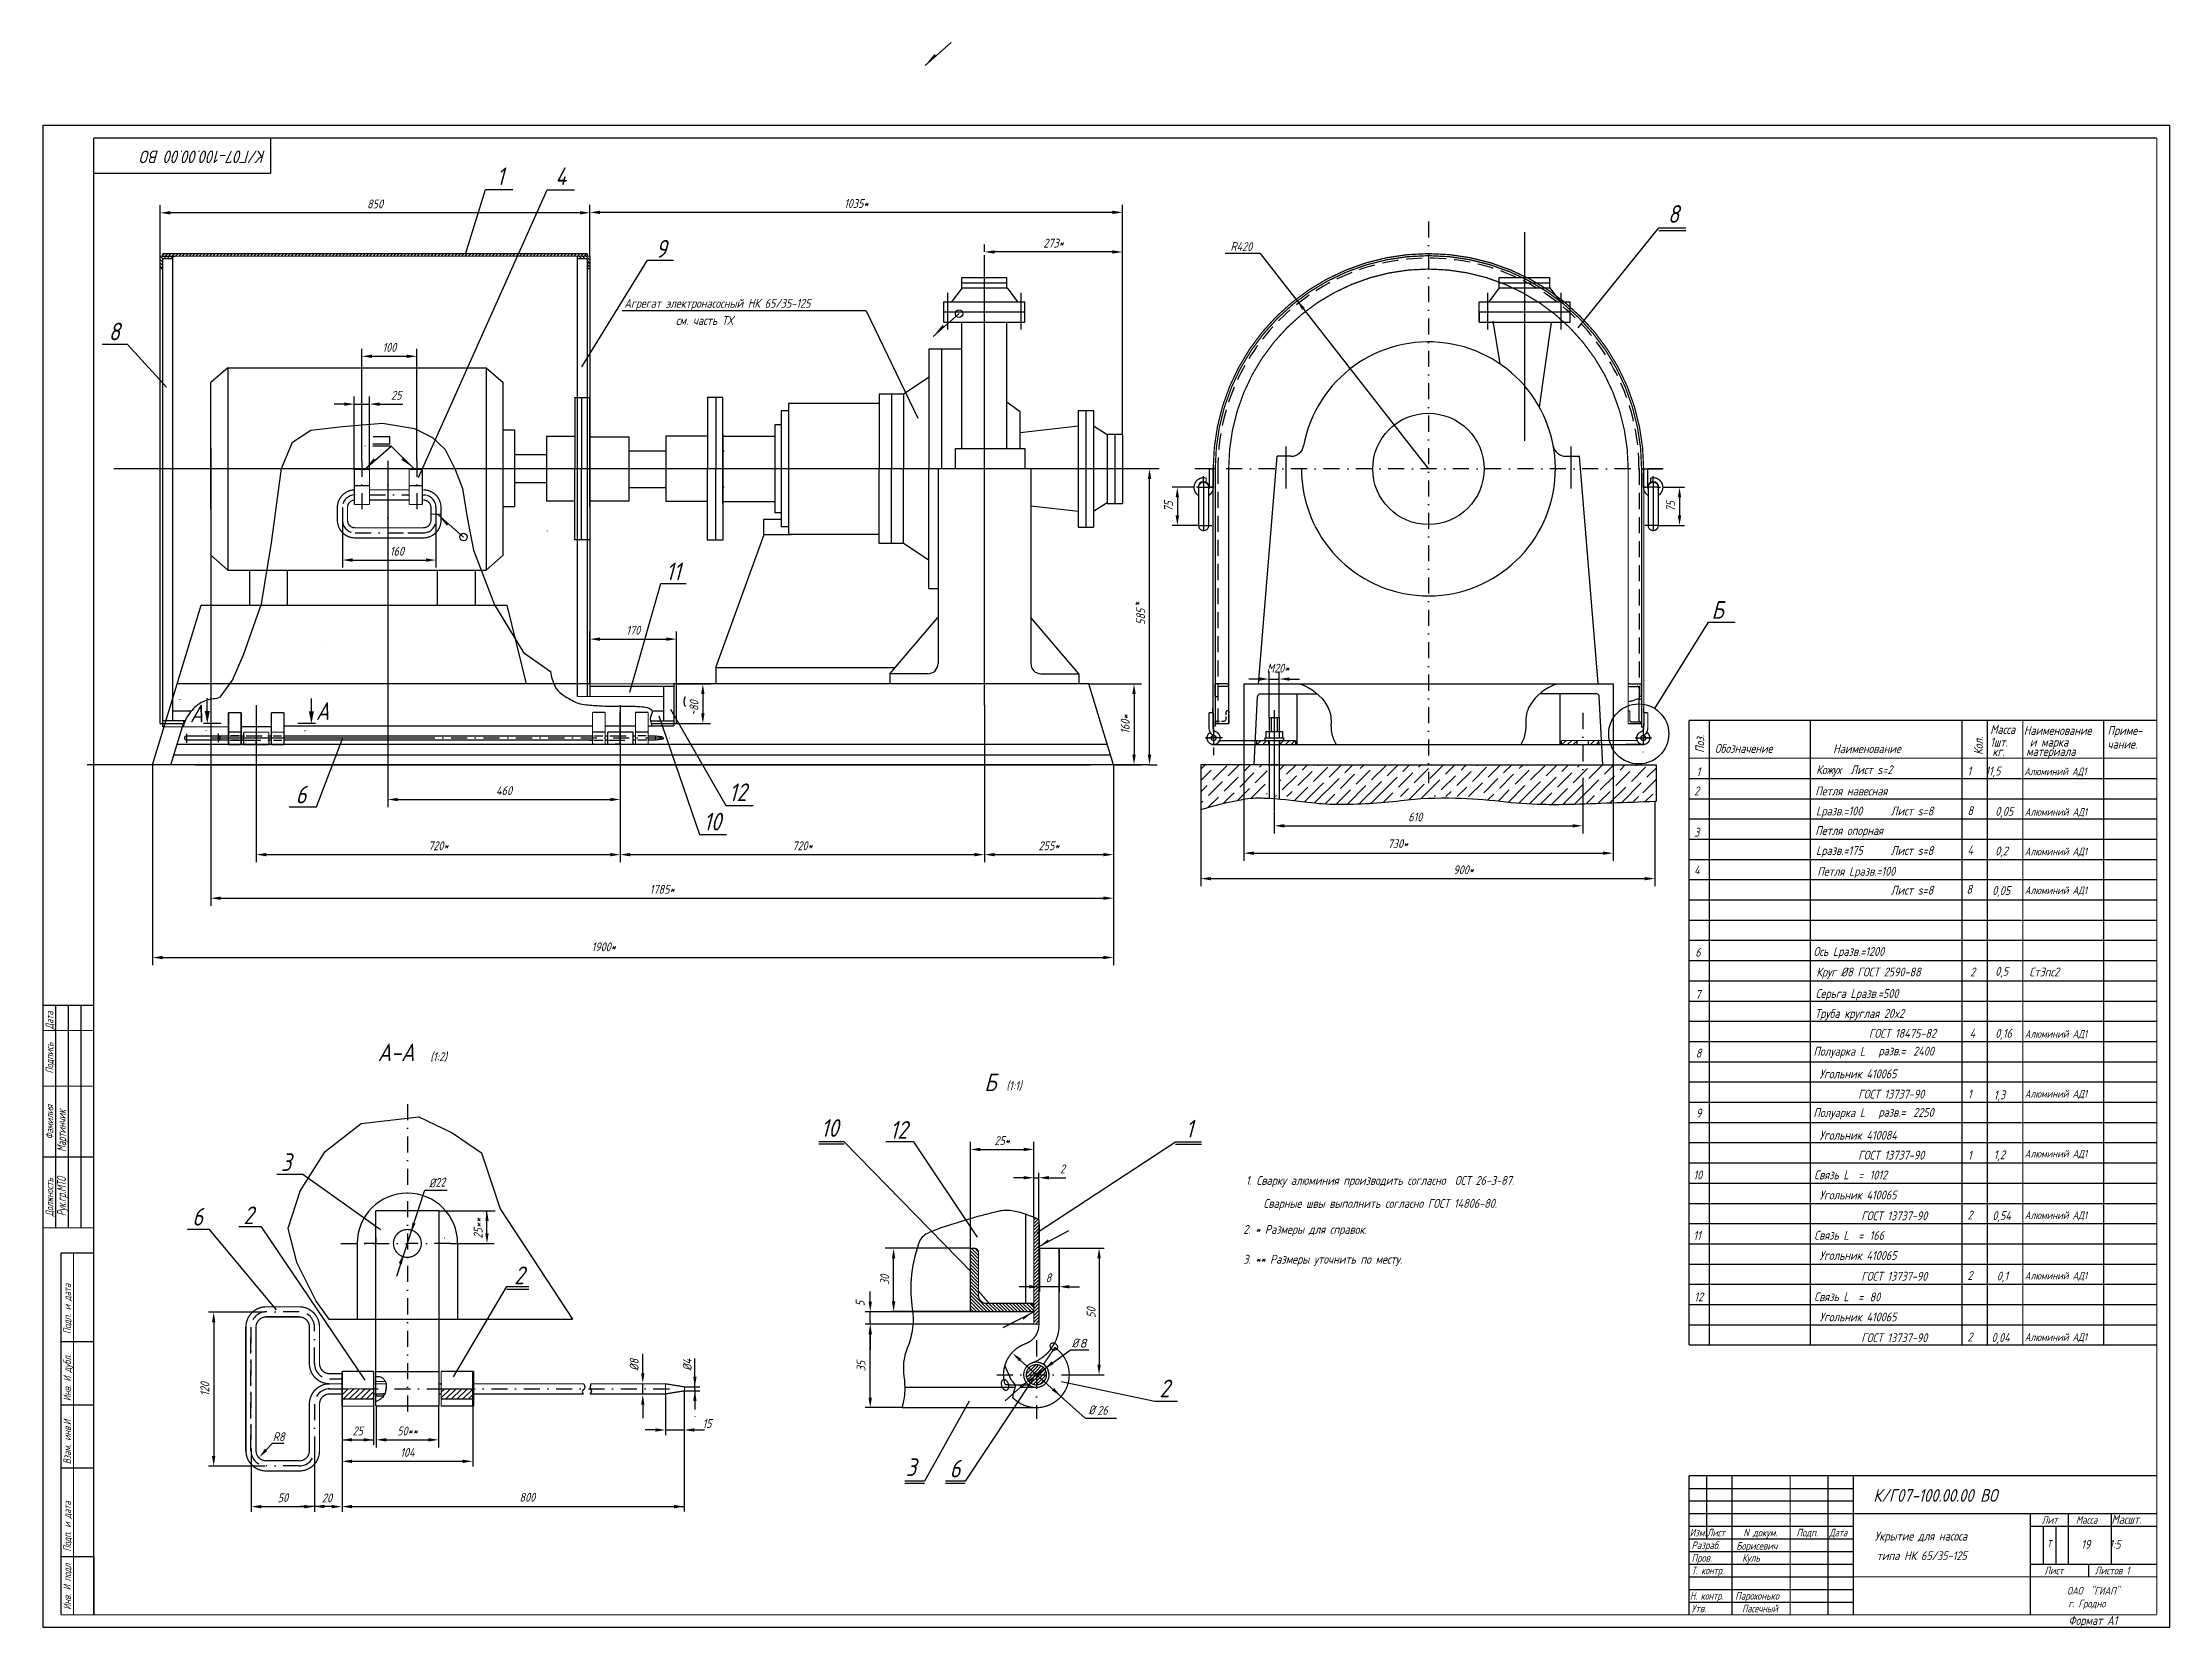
# Model space of a CAD drawing. Extents: x 973 to 2730, y 39 to 1746.
# Drawn here: x 1889 to 2730, y 702 to 1329 of the extents above; entities that cross this region are included whole.
import ezdxf
from ezdxf.enums import TextEntityAlignment as Align

# ---------------------------------------------------------------- set-up
doc = ezdxf.new("R2010")
doc.units = 0
doc.header["$LTSCALE"] = 0.5
doc.header["$MEASUREMENT"] = 0
doc.linetypes.add('DASHDOT', pattern=[25.4, 12.7, -6.35, 0, -6.35])
doc.linetypes.add('DASHED', pattern=[19.05, 12.7, -6.35])
doc.layers.get('0').update_dxf_attribs({"linetype": 'CONTINUOUS'})
doc.layers.get('DEFPOINTS').update_dxf_attribs({"linetype": 'CONTINUOUS'})
doc.styles.add('ROMANC', font='romanc', dxfattribs={"width": 0.8, "oblique": 15, "height": 3.5})
doc.dimstyles.get("Standard").update_dxf_attribs({"dimtxt": 0.18, "dimasz": 0.18, "dimexe": 0.18, "dimexo": 0.0625, "dimgap": 0.09, "dimtad": 0, "dimtih": 1, "dimtoh": 1, "dimdec": 4, "dimzin": 0, "dimdsep": 46, "dimtxsty": 'Standard', "dimcen": 0.09, "dimadec": 0, "dimazin": 0, "dimtfac": 1, "dimtdec": 4, "dimtofl": 0, "dimtmove": 0, "dimatfit": 3, "dimfxl": 0, "dimtolj": 1, "dimtzin": 0, "dimarcsym": 0})

msp = doc.modelspace()

# ---------------------------------------------------------------- texts
at = {"style": 'ROMANC', "oblique": 15}
for s, height, rotation, width, p in [('К/Г07-100.00.00 ВО', 5, 180, 0.8, (1977.601, 1286.09)), ('Поз.', 3.5, 90, 0.8, (2546.471, 1047.93)), ('Кол.', 3.5, 90, 0.8, (2656.671, 1047.13)), ('Дата', 3, 90, 0.65, (1893.571, 938.66)), ('Подпись', 3, 90, 0.65, (1893.571, 921.16)), ('Фамилия', 3, 90, 0.65, (1893.571, 895.16)), ('Мартинчик', 3.5, 90, 0.65, (1898.571, 890.16)), ('Должность', 3, 90, 0.65, (1893.571, 864.66)), ('Рук.гр.МТО', 3.5, 90, 0.65, (1898.571, 864.79)), ('Подп. и дата', 3, 90, 0.65, (1900.571, 818.16)), ('50', 3.5, 90, 0.8, (2305.76, 824.56)), ('Инв. И дубл.', 3, 90, 0.65, (1900.571, 791.66)), ('%%C8', 3.5, 90, 0.8, (2125.07, 803.6)), ('%%C4', 3.5, 90, 0.8, (2146.04, 803.6)), ('35', 3.5, 90, 0.8, (2214.76, 803.36)), ('Взам. инв.И ', 3, 90, 0.65, (1900.571, 766.66)), ('Подп. и дата', 3, 90, 0.65, (1900.571, 732.16)), ('Инв. И подл', 3, 90, 0.65, (1900.571, 709.16))]:
    msp.add_text(s, height=height, rotation=rotation, dxfattribs=dict(at, width=width)).set_placement(p)
at = {"style": 'ROMANC', "oblique": 15, "width": 0.8}
for s, height, p in [('1', 7, (2068.86, 1272.39)), ('4', 7, (2092.11, 1272.39)), ('8', 7, (2532.09, 1257.48)), ('9', 7, (2131.79, 1243.73)), ('Агрегат электронасосный НК 65/35-125', 3.5, (2119.4, 1223.91)), ('см. часть ТХ', 3.5, (2139.77, 1217.13)), ('8', 7, (1915.48, 1211.04)), ('11', 7, (2135.86, 1116.18)), ('*', 3.5, (2320.97, 1105.7)), ('Б', 7, (2549.34, 1100.94)), ('А', 7, (1947.61, 1060.02)), ('А', 7, (1997.44, 1060.96)), ('Обозначение', 3.5, (2550.671, 1047.93)), ('Масса', 3.5, (2659.571, 1055.43)), ('1шт.', 3.5, (2659.571, 1050.43)), ('Наименование', 3.5, (2672.871, 1055.03)), (' и марка', 3.5, (2673.371, 1050.43)), ('Приме-', 3.5, (2705.971, 1055.03)), ('чание.', 3.5, (2705.971, 1049.63)), ('Наименование            ', 3.5, (2597.471, 1047.83)), ('кг.', 3.5, (2660.471, 1046.73)), ('материала', 3.5, (2673.771, 1046.73)), ('6', 7, (1989.4, 1027.95)), ('12', 7, (2160.82, 1028.86)), ('2', 3.5, (2542.471, 1031.12)), ('1            ', 3.5, (2543.421, 1038.72)), ('Петля навесная ', 3.5, (2590.4, 1031.11)), ('Кожух  Лист s=2', 3.5, (2590.78, 1039.52)), ('1   11,5', 3.5, (2650.571, 1038.99)), ('Алюминий АД1', 3, (2673.021, 1039.09)), ('Lразв.=100', 3.5, (2590.71, 1023.2)), ('Лист s=8', 3.5, (2620.25, 1023.2)), ('8', 3.5, (2650.571, 1023.36)), ('0,05 ', 3.5, (2661.571, 1023.06)), ('10', 7, (2150.72, 1017.25)), ('3', 3.5, (2542.471, 1014.8)), ('Петля опорная', 3.5, (2590.4, 1015.47)), ('Алюминий АД1', 3, (2673.241, 1023.09)), ('Lразв.=175', 3.5, (2590.71, 1007.56)), ('Лист s=8', 3.5, (2620.25, 1007.56)), ('4', 3.5, (2650.571, 1007.72)), ('0,2', 3.5, (2661.571, 1007.42)), ('Алюминий АД1', 3, (2673.241, 1007.45)), ('4', 3.5, (2542.471, 999.85)), ('Петля Lразв.=100', 3.5, (2591.2, 999.35)), ('Лист s=8', 3.5, (2620.25, 991.88)), ('8', 3.5, (2650.171, 992.25)), ('0,05  ', 3.5, (2660.371, 991.75)), ('Алюминий АД1', 3, (2673.241, 992.1)), ('6', 3.5, (2542.94, 967.32)), ('Ось Lразв.=1200', 3.5, (2589.71, 967.65)), ('Круг %%C8 ГОСТ 2590-88', 3.5, (2590.79, 959.55)), ('2  ', 3.5, (2651.65, 959.53)), ('0,5', 3.5, (2661.571, 959.82)), ('Ст3пс2', 3.5, (2675.08, 959.56)), ('7', 3.5, (2542.94, 950.67)), ('Серьга Lразв.=500', 3.5, (2590.55, 951.05)), ('Труба круглая 20x2', 3.5, (2590.26, 943.16)), ('ГОСТ 18475-82', 3.5, (2611.59, 935.28)), ('4', 3.5, (2651.421, 935.26)), ('0,16', 3.5, (2661.571, 935.28)), ('Алюминий АД1', 3, (2673.241, 935.31)), ('А-А', 7, (2021.9, 926.05)), ('(1:2)', 3.5, (2042.62, 926.05)), ('8', 3.5, (2543.141, 927.46)), ('Полуарка L', 3.5, (2589.671, 928.2)), ('разв.=', 3.5, (2615.371, 928.36)), ('2400', 3.5, (2629.111, 928.26)), ('Б', 7, (2261.76, 914.19)), ('(1:1)', 3.5, (2270.46, 914.59)), ('Угольник 410065', 3.5, (2592.071, 919.27)), ('ГОСТ 13737-90', 3.5, (2607.371, 911.27)), ('1', 3.5, (2650.771, 911.27)), ('1,3', 3.5, (2660.971, 910.97)), ('Алюминий АД1', 3, (2673.241, 911.65)), ('10', 7, (2197.17, 896.12)), ('12', 7, (2224.42, 895.38)), ('1', 7, (2341.39, 895.86)), ('9', 3.5, (2543.191, 903.77)), ('Полуарка L', 3.5, (2589.671, 903.95)), ('разв.=', 3.5, (2615.371, 904.11)), ('2250', 3.5, (2629.111, 904.01)), ('Угольник 410084', 3.5, (2592.071, 895.02)), ('3', 7, (1983.58, 882.64)), ('ГОСТ 13737-90', 3.5, (2607.371, 887.13)), ('1', 3.5, (2650.771, 887.13)), ('1,2', 3.5, (2660.971, 887.28)), ('Алюминий АД1', 3, (2673.241, 887.96)), ('1. Сварку алюминия производить согласно  ОСТ 26-3-87.', 3.5, (2365.19, 877.14)), ('10', 3.5, (2542.191, 879.3)), ('Связь L', 3.5, (2589.971, 879.36)), ('Угольник 410065', 3.5, (2592.071, 871.37)), ('=', 3.5, (2607.371, 879.28)), ('1012', 3.5, (2611.871, 879.28)), ('6', 7, (1948.51, 861.04)), ('2', 7, (1968.76, 861.61)), ('Сварные швы выполнить согласно ГОСТ 14806-80.', 3.5, (2372.14, 868.05)), ('ГОСТ 13737-90', 3.5, (2608.571, 863.15)), ('2', 3.5, (2650.571, 863.45)), ('0,54', 3.5, (2660.441, 863.25)), ('Алюминий АД1', 3, (2673.241, 863.63)), ('2. * Размеры для справок.', 3.5, (2364.18301, 857.77524)), ('11', 3.5, (2542.191, 855.4)), ('Связь L', 3.5, (2589.971, 855.46)), ('166', 3.5, (2611.871, 855.38)), ('Угольник 410065', 3.5, (2592.071, 847.47)), ('=', 3.5, (2607.371, 855.38)), ('2', 7, (2075.86, 837.88)), ('3. ** Размеры уточнить по месту.', 3.5, (2364.18301, 845.97524)), ('ГОСТ 13737-90', 3.5, (2608.571, 839.25)), ('2', 3.5, (2650.571, 839.55)), ('0,1', 3.5, (2662.171, 839.35)), ('Алюминий АД1', 3, (2673.241, 839.73)), ('12', 3.5, (2542.541, 831.1)), ('Связь L', 3.5, (2589.971, 831.16)), ('=', 3.5, (2607.371, 831.08)), ('80', 3.5, (2611.871, 831.08)), ('Угольник 410065', 3.5, (2592.071, 823.17)), ('%%C', 3.5, (2296.34, 812.86)), ('ГОСТ 13737-90', 3.5, (2608.571, 814.95)), ('2', 3.5, (2650.571, 815.25)), ('0,04', 3.5, (2660.091, 815.05)), ('Алюминий АД1', 3, (2673.241, 815.43)), ('2', 7, (2331.06, 793.16)), ('15', 3.5, (2150.3, 781.04)), ('%%C', 3.5, (2302.95, 786.44)), ('26', 3.5, (2306.46, 786.26)), ('R8', 3.5, (1980.41, 775.82947)), ('3', 7, (2230.72, 762.06)), ('6', 7, (2248.06, 761.46)), ('20', 3.5, (1999.81, 751.62947)), ('800', 3.5, (2077.94, 751.87)), ('К/Г07-100.00.00 ВО', 5, (2613.371, 751.86)), ('Укрытие для насоса', 3.5, (2613.95, 736.52)), ('типа НК 65/35-125', 3.5, (2614.69, 728.77)), ('Т', 3, (2681.971, 733.66)), ('19    1:5', 3.5, (2695.55043, 733.25858))]:
    msp.add_text(s, height=height, dxfattribs=at).set_placement(p)
at = {"color": 0, "linetype": 'ByBlock', "style": 'ROMANC', "oblique": 15, "width": 0.8}
for s, rotation, p in [('R420', 359.26394002, (2363.41132, 1248.11873)), ('%%C22', 4.74812016, (2045.3297, 878.00741)), ('25**', 90, (2061.58, 859.98776)), ('30', 90, (2222.4, 839.56)), ('5', 90, (2212.66, 830.18041))]:
    msp.add_text(s, height=3.5, rotation=rotation, dxfattribs=at).set_placement(p, align=Align.MIDDLE_CENTER)
at = {"style": 'ROMANC', "oblique": 15}
msp.add_text('8', height=3.5, dxfattribs=at).set_placement((2299.46, 812.76))
at = {"color": 0, "linetype": 'ByBlock', "style": 'ROMANC', "oblique": 15, "width": 0.8}
for s, p in [('25', (2013.96224, 779.84)), ('50**', (2033.61, 779.84)), ('50', (1984.36, 753.42947))]:
    msp.add_text(s, height=3.5, dxfattribs=at).set_placement(p, align=Align.MIDDLE_CENTER)
at = {"color": 7, "linetype": 'Continuous', "style": 'ROMANC', "oblique": 15}
for s, height, width, p in [('Изм.', 3, 0.8, (2540.711, 738.16)), ('Лист', 3, 0.7, (2547.611, 738.16)), ('N докум.', 3, 0.8, (2561.971, 738.16)), ('Подп.', 3, 0.8, (2582.971, 738.16)), ('Дата', 3, 0.7, (2595.971, 738.16)), ('Лит', 3, 0.8, (2679.971, 743.16)), ('Масса', 3, 0.8, (2693.471, 743.16)), ('Масшт.', 3.5, 0.8, (2707.521, 743.16)), ('Разраб.', 3, 0.8, (2541.471, 733.16)), ('Борисевич', 3, 0.8, (2559.16919, 732.91)), ('Пров.', 3, 0.8, (2541.471, 728.16)), ('Т. контр.', 3, 0.7, (2541.471, 723.16)), ('Куль', 3, 0.8, (2561.471, 728.16)), ('Лист ', 3, 0.8, (2680.971, 723.16)), ('Листов 1', 3, 0.8, (2700.971, 723.16)), ('Н. контр.', 3, 0.7, (2540.861, 713.16)), ('Парохонько', 3, 0.8, (2558.721, 713.16)), ('ОАО  "ГИАП"', 3, 0.8, (2689.971, 715.16)), ('Утв.', 3, 0.8, (2541.471, 708.16)), ('Пасечный', 3, 0.7, (2561.471, 708.16)), ('г. Гродно', 3, 0.8, (2690.471, 710.10286)), ('Формат А1', 3.5, 0.8, (2690.471, 703.16))]:
    msp.add_text(s, height=height, dxfattribs=dict(at, width=width)).set_placement(p)

# ---------------------------------------------------------------- blocks, each defined once
blk = doc.blocks.new('*X31')
at = {"color": 0}
for p, q in [((1090.95, 148.02), (1093.35, 150.42)), ((1090.95, 150.27), (1091.1, 150.42)), ((1091.59, 146.42), (1095.59, 150.42)), ((1093.84, 146.42), (1097.84, 150.42)), ((1096.08, 146.42), (1100.08, 150.42)), ((1098.33, 146.42), (1102.33, 150.42)), ((1100.57, 146.42), (1103.45, 149.3)), ((1102.82, 146.42), (1103.45, 147.05)), ((1130.15, 149.06), (1131.45, 150.36)), ((1130.15, 146.81), (1133.7, 150.36)), ((1132, 146.42), (1135.94, 150.36)), ((1134.25, 146.42), (1138.19, 150.36)), ((1136.49, 146.42), (1140.43, 150.36)), ((1138.74, 146.42), (1142.65, 150.33)), ((1140.98, 146.42), (1142.65, 148.09))]:
    blk.add_line(p, q, dxfattribs=at)
blk = doc.blocks.new('*D4')
at = {"color": 0, "linetype": 'ByBlock'}
for p, q in [((207.25, 129.3), (207.25, 105.5)), ((155.55, 114), (155.55, 105.5)), ((159.55, 107.5), (203.25, 107.5))]:
    blk.add_line(p, q, dxfattribs=at)
for points in [[(159.55, 108.17), (159.55, 106.83), (155.55, 107.5)], [(203.25, 108.17), (203.25, 106.83), (207.25, 107.5)]]:
    blk.add_solid(points, dxfattribs=at)
at = {"layer": 'DEFPOINTS', "color": 0, "linetype": 'ByBlock'}
for p in [(207.25, 129.3), (155.55, 114), (207.25, 107.5)]:
    blk.add_point(p, dxfattribs=at)
at = {"color": 0, "linetype": 'ByBlock', "style": 'ROMANC', "oblique": 15, "width": 0.8}
blk.add_text('104', height=3.5, dxfattribs=at).set_placement((181.4, 111), align=Align.MIDDLE_CENTER)
blk = doc.blocks.new('*D5')
at = {"color": 0, "linetype": 'ByBlock'}
for p, q in [((124.9, 166.5), (102.8, 166.5)), ((104.8, 162.5), (104.8, 109.6)), ((125.2, 105.6), (102.8, 105.6))]:
    blk.add_line(p, q, dxfattribs=at)
for points in [[(104.13, 162.5), (105.47, 162.5), (104.8, 166.5)], [(104.13, 109.6), (105.47, 109.6), (104.8, 105.6)]]:
    blk.add_solid(points, dxfattribs=at)
at = {"layer": 'DEFPOINTS', "color": 0, "linetype": 'ByBlock'}
for p in [(124.9, 166.5), (104.8, 105.6), (125.2, 105.6)]:
    blk.add_point(p, dxfattribs=at)
at = {"color": 0, "linetype": 'ByBlock', "style": 'ROMANC', "oblique": 15, "width": 0.8}
blk.add_text('120', height=3.5, rotation=90, dxfattribs=at).set_placement((101.3, 136.05), align=Align.MIDDLE_CENTER)
blk = doc.blocks.new('*X0')
at = {"color": 0}
for p, q in [((471.61, 183.34), (475.36, 187.09)), ((472.35, 185.43), (473.27, 186.35)), ((472.71, 183.1), (475.6, 185.99)), ((475.6, 185.99), (476.59, 186.98)), ((475.6, 184.64), (477.55, 186.59)), ((475.6, 183.29), (478.33, 186.02)), ((476.75, 183.1), (478.95, 185.29)), ((471.72, 182.11), (472.71, 183.1)), ((472.11, 181.15), (474.06, 183.1)), ((472.68, 180.37), (475.41, 183.1)), ((473.41, 179.75), (475.6, 181.95)), ((474.06, 183.1), (475.6, 184.64)), ((474.31, 179.31), (475.6, 180.6)), ((475.41, 183.1), (475.6, 183.29)), ((475.45, 179.1), (475.6, 179.25)), ((475.6, 181.95), (476.75, 183.1)), ((475.6, 180.6), (478.1, 183.1)), ((475.6, 179.25), (479.45, 183.1)), ((477.08, 179.38), (479.32, 181.62)), ((478.1, 183.1), (479.39, 184.39)), ((479.45, 183.1), (479.6, 183.25))]:
    blk.add_line(p, q, dxfattribs=at)
blk = doc.blocks.new('*X2')
at = {"color": 0}
for p, q in [((452.7, 228.9), (449.5, 232.1)), ((452.7, 227.55), (449.5, 230.75)), ((452.7, 226.21), (449.5, 229.41)), ((452.7, 224.86), (449.5, 228.06)), ((452.7, 230.25), (449.85, 233.1)), ((452.7, 231.6), (451.2, 233.1)), ((452.7, 223.51), (449.5, 226.71)), ((452.7, 222.17), (449.5, 225.37)), ((452.7, 220.82), (449.5, 224.02)), ((452.7, 219.47), (449.5, 222.67)), ((452.7, 218.13), (449.5, 221.33)), ((452.7, 216.78), (449.5, 219.98)), ((452.7, 215.43), (449.5, 218.63)), ((452.73, 214.05), (449.5, 217.28)), ((457.34, 208.1), (449.5, 215.94)), ((455.99, 208.1), (449.5, 214.59)), ((454.64, 208.1), (449.5, 213.24)), ((453.3, 208.1), (449.5, 211.9)), ((451.95, 208.1), (449.5, 210.55)), ((458.68, 208.1), (455.45, 211.33)), ((460.03, 208.1), (456.83, 211.3)), ((461.38, 208.1), (458.18, 211.3)), ((462.73, 208.1), (459.53, 211.3)), ((464.07, 208.1), (460.87, 211.3)), ((465.42, 208.1), (462.22, 211.3)), ((466.77, 208.1), (463.57, 211.3)), ((468.11, 208.1), (464.91, 211.3)), ((469.46, 208.1), (466.26, 211.3)), ((470.81, 208.1), (467.61, 211.3)), ((472.15, 208.1), (468.95, 211.3)), ((473.5, 208.1), (470.3, 211.3)), ((474.6, 208.35), (471.65, 211.3)), ((474.6, 209.7), (473, 211.3)), ((450.6, 208.1), (449.5, 209.2))]:
    blk.add_line(p, q, dxfattribs=at)
blk = doc.blocks.new('*D16')
at = {"color": 0, "linetype": 'ByBlock'}
for p, q in [((1371.99, 256.4), (1367.99, 256.4)), ((1375.99, 240.72), (1375.99, 258.4)), ((1375.99, 256.4), (1377.99, 256.4)), ((1377.99, 239.81), (1377.99, 258.4)), ((1381.99, 256.4), (1385.99, 256.4)), ((1385.99, 256.4), (1388.62, 256.4))]:
    blk.add_line(p, q, dxfattribs=at)
for points in [[(1371.99, 257.07), (1371.99, 255.73), (1375.99, 256.4)], [(1381.99, 257.07), (1381.99, 255.73), (1377.99, 256.4)]]:
    blk.add_solid(points, dxfattribs=at)
at = {"layer": 'DEFPOINTS', "color": 0, "linetype": 'ByBlock'}
for p in [(1377.99, 256.4), (1375.99, 240.72), (1377.99, 239.81)]:
    blk.add_point(p, dxfattribs=at)
at = {"color": 0, "linetype": 'ByBlock', "style": 'ROMANC', "oblique": 15, "width": 0.8}
blk.add_text('2', height=3.5, dxfattribs=at).set_placement((1387.3, 259.9), align=Align.MIDDLE_CENTER)
blk = doc.blocks.new('*X1')
at = {"color": 0}
for p, q in [((474.6, 244.26), (475.33, 244.99)), ((474.6, 242.91), (476.26, 244.57)), ((474.6, 241.56), (476.6, 243.56)), ((474.6, 240.22), (476.6, 242.22)), ((474.6, 238.87), (476.6, 240.87)), ((474.6, 237.52), (476.6, 239.52)), ((474.6, 236.17), (476.6, 238.17)), ((474.6, 234.83), (476.6, 236.83)), ((474.6, 233.48), (476.6, 235.48)), ((474.6, 232.13), (476.6, 234.13)), ((474.6, 230.79), (476.6, 232.79)), ((474.6, 229.44), (476.6, 231.44)), ((474.6, 228.09), (476.6, 230.09)), ((474.6, 226.74), (476.6, 228.74)), ((474.6, 225.4), (476.6, 227.4)), ((474.6, 224.05), (476.6, 226.05)), ((474.6, 222.7), (476.6, 224.7)), ((474.6, 221.36), (476.6, 223.36)), ((474.6, 220.01), (476.6, 222.01)), ((474.6, 218.66), (476.6, 220.66)), ((474.6, 217.32), (476.6, 219.32)), ((474.6, 215.97), (476.6, 217.97)), ((474.6, 214.62), (476.6, 216.62)), ((474.6, 213.27), (476.6, 215.27)), ((474.6, 211.93), (476.6, 213.93)), ((474.6, 210.58), (476.6, 212.58)), ((474.6, 209.23), (476.6, 211.23)), ((474.6, 207.89), (476.6, 209.89)), ((474.6, 206.54), (476.6, 208.54)), ((474.6, 205.19), (476.6, 207.19)), ((474.6, 203.85), (476.6, 205.85)), ((475.2, 203.1), (476.6, 204.5)), ((476.55, 203.1), (476.6, 203.15))]:
    blk.add_line(p, q, dxfattribs=at)
blk = doc.blocks.new('*D17')
at = {"color": 0, "linetype": 'ByBlock'}
for p, q in [((1378.19, 228.51), (1378.19, 211.31)), ((1385.99, 228.51), (1385.99, 211.31)), ((1374.19, 213.31), (1370.19, 213.31)), ((1385.99, 213.31), (1378.19, 213.31)), ((1389.99, 213.31), (1393.99, 213.31))]:
    blk.add_line(p, q, dxfattribs=at)
for points in [[(1374.19, 213.98), (1374.19, 212.64), (1378.19, 213.31)], [(1389.99, 213.98), (1389.99, 212.64), (1385.99, 213.31)]]:
    blk.add_solid(points, dxfattribs=at)
at = {"layer": 'DEFPOINTS', "color": 0, "linetype": 'ByBlock'}
for p in [(1378.19, 228.51), (1385.99, 228.51), (1378.19, 213.31)]:
    blk.add_point(p, dxfattribs=at)
at = {"color": 0, "linetype": 'ByBlock', "style": 'ROMANC', "oblique": 15, "width": 0.8}
blk.add_text('8', height=3.5, dxfattribs=at).set_placement((1381.77, 216.86), align=Align.MIDDLE_CENTER)
blk = doc.blocks.new('*D43')
at = {"color": 0, "linetype": 'ByBlock'}
for p, q in [((1953.17, 1043.22), (1953.17, 964.03)), ((2333.17, 1004.88), (2333.17, 964.03)), ((1957.17, 967.03), (2329.17, 967.03))]:
    blk.add_line(p, q, dxfattribs=at)
for points in [[(1957.17, 967.7), (1957.17, 966.36), (1953.17, 967.03)], [(2329.17, 967.7), (2329.17, 966.36), (2333.17, 967.03)]]:
    blk.add_solid(points, dxfattribs=at)
at = {"layer": 'DEFPOINTS', "color": 0, "linetype": 'ByBlock'}
for p in [(1953.17, 1043.22), (2333.17, 1004.88), (2333.17, 967.03)]:
    blk.add_point(p, dxfattribs=at)
at = {"color": 0, "linetype": 'ByBlock', "style": 'ROMANC', "oblique": 15, "width": 0.8}
blk.add_text('1900*', height=3.5, dxfattribs=at).set_placement((2131.57, 971.24), align=Align.MIDDLE_CENTER)
blk = doc.blocks.new('*D50')
at = {"color": 0, "linetype": 'ByBlock'}
for p, q in [((2333.17, 1019.97), (2333.17, 987.48)), ((1976.17, 1011.05), (1976.17, 987.48)), ((1980.17, 990.48), (2329.17, 990.48))]:
    blk.add_line(p, q, dxfattribs=at)
for points in [[(1980.17, 991.15), (1980.17, 989.81), (1976.17, 990.48)], [(2329.17, 991.15), (2329.17, 989.81), (2333.17, 990.48)]]:
    blk.add_solid(points, dxfattribs=at)
at = {"layer": 'DEFPOINTS', "color": 0, "linetype": 'ByBlock'}
for p in [(2333.17, 1019.97), (1976.17, 1011.05), (2333.17, 990.48)]:
    blk.add_point(p, dxfattribs=at)
at = {"color": 0, "linetype": 'ByBlock', "style": 'ROMANC', "oblique": 15, "width": 0.8}
blk.add_text('1785*', height=3.5, dxfattribs=at).set_placement((2154.67, 993.98), align=Align.MIDDLE_CENTER)
blk = doc.blocks.new('*D52')
at = {"color": 0, "linetype": 'ByBlock'}
for p, q in [((2282.17, 1043.22), (2282.17, 1004.7)), ((2138.17, 1025.36), (2138.17, 1004.7)), ((2142.17, 1007.7), (2278.17, 1007.7))]:
    blk.add_line(p, q, dxfattribs=at)
for points in [[(2142.17, 1008.37), (2142.17, 1007.03), (2138.17, 1007.7)], [(2278.17, 1008.37), (2278.17, 1007.03), (2282.17, 1007.7)]]:
    blk.add_solid(points, dxfattribs=at)
at = {"layer": 'DEFPOINTS', "color": 0, "linetype": 'ByBlock'}
for p in [(2282.17, 1043.22), (2138.17, 1025.36), (2282.17, 1007.7)]:
    blk.add_point(p, dxfattribs=at)
at = {"color": 0, "linetype": 'ByBlock', "style": 'ROMANC', "oblique": 15, "width": 0.8}
blk.add_text('720*', height=3.5, dxfattribs=at).set_placement((2210.17, 1011.2), align=Align.MIDDLE_CENTER)
blk = doc.blocks.new('*D51')
at = {"color": 0, "linetype": 'ByBlock'}
for p, q in [((2138.17, 1043.22), (2138.17, 1004.7)), ((1994.17, 1035.62), (1994.17, 1004.7)), ((1998.17, 1007.7), (2134.17, 1007.7))]:
    blk.add_line(p, q, dxfattribs=at)
for points in [[(1998.17, 1008.37), (1998.17, 1007.03), (1994.17, 1007.7)], [(2134.17, 1008.37), (2134.17, 1007.03), (2138.17, 1007.7)]]:
    blk.add_solid(points, dxfattribs=at)
at = {"layer": 'DEFPOINTS', "color": 0, "linetype": 'ByBlock'}
for p in [(2138.17, 1043.22), (1994.17, 1035.62), (2138.17, 1007.7)]:
    blk.add_point(p, dxfattribs=at)
at = {"color": 0, "linetype": 'ByBlock', "style": 'ROMANC', "oblique": 15, "width": 0.8}
blk.add_text('720*', height=3.5, dxfattribs=at).set_placement((2066.17, 1011.2), align=Align.MIDDLE_CENTER)
blk = doc.blocks.new('*D74')
at = {"color": 0, "linetype": 'ByBlock'}
for p, q in [((2330.89, 1160.22), (2324.1, 1160.22)), ((2327.1, 1047.22), (2327.1, 1156.22)), ((2326.7, 1043.22), (2330.1, 1043.22))]:
    blk.add_line(p, q, dxfattribs=at)
for points in [[(2326.43, 1156.22), (2327.77, 1156.22), (2327.1, 1160.22)], [(2326.43, 1047.22), (2327.77, 1047.22), (2327.1, 1043.22)]]:
    blk.add_solid(points, dxfattribs=at)
at = {"layer": 'DEFPOINTS', "color": 0, "linetype": 'ByBlock'}
for p in [(2327.1, 1160.22), (2330.89, 1160.22), (2326.7, 1043.22)]:
    blk.add_point(p, dxfattribs=at)
at = {"color": 0, "linetype": 'ByBlock', "style": 'ROMANC', "oblique": 15, "width": 0.8}
blk.add_text('585', height=3.5, rotation=90, dxfattribs=at).set_placement((2323.6, 1101.72), align=Align.MIDDLE_CENTER)
blk = doc.blocks.new('*D53')
at = {"color": 0, "linetype": 'ByBlock'}
for p, q in [((2282.17, 1025.36), (2282.17, 1004.7)), ((2333.17, 1023.77), (2333.17, 1004.7)), ((2286.17, 1007.7), (2329.17, 1007.7))]:
    blk.add_line(p, q, dxfattribs=at)
for points in [[(2286.17, 1008.37), (2286.17, 1007.03), (2282.17, 1007.7)], [(2329.17, 1008.37), (2329.17, 1007.03), (2333.17, 1007.7)]]:
    blk.add_solid(points, dxfattribs=at)
at = {"layer": 'DEFPOINTS', "color": 0, "linetype": 'ByBlock'}
for p in [(2282.17, 1025.36), (2333.17, 1023.77), (2333.17, 1007.7)]:
    blk.add_point(p, dxfattribs=at)
at = {"color": 0, "linetype": 'ByBlock', "style": 'ROMANC', "oblique": 15, "width": 0.8}
blk.add_text('255*', height=3.5, dxfattribs=at).set_placement((2307.67, 1011.2), align=Align.MIDDLE_CENTER)
blk = doc.blocks.new('*D6')
at = {"color": 0, "linetype": 'ByBlock'}
for p, q in [((290.3, 320.9), (283.7, 320.9)), ((285.7, 316.9), (285.7, 309.8)), ((292.52, 305.8), (283.7, 305.8))]:
    blk.add_line(p, q, dxfattribs=at)
for points in [[(285.03, 316.9), (286.37, 316.9), (285.7, 320.9)], [(285.03, 309.8), (286.37, 309.8), (285.7, 305.8)]]:
    blk.add_solid(points, dxfattribs=at)
at = {"layer": 'DEFPOINTS', "color": 0, "linetype": 'ByBlock'}
for p in [(290.3, 320.9), (285.7, 305.8), (292.52, 305.8)]:
    blk.add_point(p, dxfattribs=at)
at = {"color": 0, "linetype": 'ByBlock', "style": 'ROMANC', "oblique": 15, "width": 0.8}
blk.add_text('75', height=3.5, rotation=90, dxfattribs=at).set_placement((282.2, 313.35), align=Align.MIDDLE_CENTER)
blk = doc.blocks.new('*D57')
at = {"color": 0, "linetype": 'ByBlock'}
for p, q in [((2432.49, 1043.22), (2432.49, 1005.28)), ((2578.49, 1043.22), (2578.49, 1005.28)), ((2436.49, 1008.28), (2574.49, 1008.28))]:
    blk.add_line(p, q, dxfattribs=at)
for points in [[(2436.49, 1008.95), (2436.49, 1007.61), (2432.49, 1008.28)], [(2574.49, 1008.95), (2574.49, 1007.61), (2578.49, 1008.28)]]:
    blk.add_solid(points, dxfattribs=at)
at = {"layer": 'DEFPOINTS', "color": 0, "linetype": 'ByBlock'}
for p in [(2432.49, 1043.22), (2578.49, 1043.22), (2578.49, 1008.28)]:
    blk.add_point(p, dxfattribs=at)
at = {"color": 0, "linetype": 'ByBlock', "style": 'ROMANC', "oblique": 15, "width": 0.8}
blk.add_text('730*', height=3.5, dxfattribs=at).set_placement((2493.39, 1012.01), align=Align.MIDDLE_CENTER)
blk = doc.blocks.new('*D65')
at = {"color": 0, "linetype": 'ByBlock'}
for p, q in [((2611.74, 1035.93), (2611.74, 1016.09)), ((2489.74, 1024.55), (2489.74, 1016.09)), ((2493.74, 1019.09), (2607.74, 1019.09))]:
    blk.add_line(p, q, dxfattribs=at)
for points in [[(2493.74, 1019.76), (2493.74, 1018.42), (2489.74, 1019.09)], [(2607.74, 1019.76), (2607.74, 1018.42), (2611.74, 1019.09)]]:
    blk.add_solid(points, dxfattribs=at)
at = {"layer": 'DEFPOINTS', "color": 0, "linetype": 'ByBlock'}
for p in [(2611.74, 1035.93), (2489.74, 1024.55), (2611.74, 1019.09)]:
    blk.add_point(p, dxfattribs=at)
at = {"color": 0, "linetype": 'ByBlock', "style": 'ROMANC', "oblique": 15, "width": 0.8}
blk.add_text('610', height=3.5, dxfattribs=at).set_placement((2545.52, 1022.59), align=Align.MIDDLE_CENTER)
blk = doc.blocks.new('*D63')
at = {"color": 0, "linetype": 'ByBlock'}
for p, q in [((2483.74, 1077.12), (2479.74, 1077.12)), ((2487.74, 1061.89), (2487.74, 1080.12)), ((2487.74, 1077.12), (2491.74, 1077.12)), ((2491.74, 1061.89), (2491.74, 1080.12)), ((2495.74, 1077.12), (2499.74, 1077.12))]:
    blk.add_line(p, q, dxfattribs=at)
for points in [[(2483.74, 1077.79), (2483.74, 1076.45), (2487.74, 1077.12)], [(2495.74, 1077.79), (2495.74, 1076.45), (2491.74, 1077.12)]]:
    blk.add_solid(points, dxfattribs=at)
at = {"layer": 'DEFPOINTS', "color": 0, "linetype": 'ByBlock'}
for p in [(2491.74, 1077.12), (2487.74, 1061.89), (2491.74, 1061.89)]:
    blk.add_point(p, dxfattribs=at)
at = {"color": 0, "linetype": 'ByBlock', "style": 'ROMANC', "oblique": 15, "width": 0.8}
blk.add_text('М20*', height=3.5, dxfattribs=at).set_placement((2491.24, 1081.43), align=Align.MIDDLE_CENTER)
blk = doc.blocks.new('*X8')
at = {"color": 0}
for p, q in [((1399.22, 402.41), (1400.82, 404.01)), ((1401.46, 402.41), (1403.06, 404.01)), ((1408.2, 402.41), (1409.8, 404.01)), ((1410.44, 402.41), (1412.04, 404.01)), ((1412.69, 402.41), (1414.29, 404.01)), ((1403.71, 402.41), (1403.75, 402.45))]:
    blk.add_line(p, q, dxfattribs=at)
blk = doc.blocks.new('*X9')
at = {"color": 0}
for p, q in [((1495.76, 402.41), (1497.36, 404.01)), ((1498, 402.41), (1499.6, 404.01)), ((1500.25, 402.41), (1501.75, 403.91)), ((1506.15, 403.82), (1506.34, 404.01)), ((1506.98, 402.41), (1508.58, 404.01)), ((1509.23, 402.41), (1510.22, 403.4))]:
    blk.add_line(p, q, dxfattribs=at)
blk = doc.blocks.new('*D7')
at = {"color": 0, "linetype": 'ByBlock'}
for p, q in [((1549.65, 437.41), (1556.25, 437.41)), ((1554.25, 433.41), (1554.25, 426.31)), ((1547.43, 422.31), (1556.25, 422.31))]:
    blk.add_line(p, q, dxfattribs=at)
for points in [[(1553.58, 433.41), (1554.92, 433.41), (1554.25, 437.41)], [(1553.58, 426.31), (1554.92, 426.31), (1554.25, 422.31)]]:
    blk.add_solid(points, dxfattribs=at)
at = {"layer": 'DEFPOINTS', "color": 0, "linetype": 'ByBlock'}
for p in [(1549.65, 437.41), (1547.43, 422.31), (1554.25, 422.31)]:
    blk.add_point(p, dxfattribs=at)
at = {"color": 0, "linetype": 'ByBlock', "style": 'ROMANC', "oblique": 15, "width": 0.8}
blk.add_text('75', height=3.5, rotation=90, dxfattribs=at).set_placement((1550.75, 429.86), align=Align.MIDDLE_CENTER)
blk = doc.blocks.new('*D44')
at = {"color": 0, "linetype": 'ByBlock'}
for p, q in [((1956.17, 1244.32), (1956.17, 1264.46)), ((2126.17, 1244.32), (2126.17, 1264.46)), ((2122.17, 1261.46), (1960.17, 1261.46))]:
    blk.add_line(p, q, dxfattribs=at)
for points in [[(1960.17, 1262.13), (1960.17, 1260.79), (1956.17, 1261.46)], [(2122.17, 1262.13), (2122.17, 1260.79), (2126.17, 1261.46)]]:
    blk.add_solid(points, dxfattribs=at)
at = {"layer": 'DEFPOINTS', "color": 0, "linetype": 'ByBlock'}
for p in [(1956.17, 1261.46), (1956.17, 1244.32), (2126.17, 1244.32)]:
    blk.add_point(p, dxfattribs=at)
at = {"color": 0, "linetype": 'ByBlock', "style": 'ROMANC', "oblique": 15, "width": 0.8}
blk.add_text('850', height=3.5, dxfattribs=at).set_placement((2041.17, 1264.96), align=Align.MIDDLE_CENTER)
blk = doc.blocks.new('*X45')
at = {"color": 0}
for p, q in [((1957.17, 1244.59), (1957.9, 1245.32)), ((1958.25, 1244.32), (1959.25, 1245.32)), ((1959.6, 1244.32), (1960.6, 1245.32)), ((1960.94, 1244.32), (1961.94, 1245.32)), ((1962.29, 1244.32), (1963.29, 1245.32)), ((1963.64, 1244.32), (1964.64, 1245.32)), ((1964.99, 1244.32), (1965.99, 1245.32)), ((1966.33, 1244.32), (1967.33, 1245.32)), ((1967.68, 1244.32), (1968.68, 1245.32)), ((1969.03, 1244.32), (1970.03, 1245.32)), ((1970.37, 1244.32), (1971.37, 1245.32)), ((1971.72, 1244.32), (1972.72, 1245.32)), ((1973.07, 1244.32), (1974.07, 1245.32)), ((1974.41, 1244.32), (1975.41, 1245.32)), ((1975.76, 1244.32), (1976.76, 1245.32)), ((1977.11, 1244.32), (1978.11, 1245.32)), ((1978.46, 1244.32), (1979.46, 1245.32)), ((1979.8, 1244.32), (1980.8, 1245.32)), ((1981.15, 1244.32), (1982.15, 1245.32)), ((1982.5, 1244.32), (1983.5, 1245.32)), ((1983.84, 1244.32), (1984.84, 1245.32)), ((1985.19, 1244.32), (1986.19, 1245.32)), ((1986.54, 1244.32), (1987.54, 1245.32)), ((1987.89, 1244.32), (1988.89, 1245.32)), ((1989.23, 1244.32), (1990.23, 1245.32)), ((1990.58, 1244.32), (1991.58, 1245.32)), ((1991.93, 1244.32), (1992.93, 1245.32)), ((1993.27, 1244.32), (1994.27, 1245.32)), ((1994.62, 1244.32), (1995.62, 1245.32)), ((1995.97, 1244.32), (1996.97, 1245.32)), ((1997.31, 1244.32), (1998.31, 1245.32)), ((1998.66, 1244.32), (1999.66, 1245.32)), ((2000.01, 1244.32), (2001.01, 1245.32)), ((2001.36, 1244.32), (2002.36, 1245.32)), ((2002.7, 1244.32), (2003.7, 1245.32)), ((2004.05, 1244.32), (2005.05, 1245.32)), ((2005.4, 1244.32), (2006.4, 1245.32)), ((2006.74, 1244.32), (2007.74, 1245.32)), ((2008.09, 1244.32), (2009.09, 1245.32)), ((2009.44, 1244.32), (2010.44, 1245.32)), ((2010.78, 1244.32), (2011.78, 1245.32)), ((2012.13, 1244.32), (2013.13, 1245.32)), ((2013.48, 1244.32), (2014.48, 1245.32)), ((2014.83, 1244.32), (2015.83, 1245.32)), ((2016.17, 1244.32), (2017.17, 1245.32)), ((2017.52, 1244.32), (2018.52, 1245.32)), ((2018.87, 1244.32), (2019.87, 1245.32)), ((2020.21, 1244.32), (2021.21, 1245.32)), ((2021.56, 1244.32), (2022.56, 1245.32)), ((2022.91, 1244.32), (2023.91, 1245.32)), ((2024.26, 1244.32), (2025.26, 1245.32)), ((2025.6, 1244.32), (2026.6, 1245.32)), ((2026.95, 1244.32), (2027.95, 1245.32)), ((2028.3, 1244.32), (2029.3, 1245.32)), ((2029.64, 1244.32), (2030.64, 1245.32)), ((2030.99, 1244.32), (2031.99, 1245.32)), ((2032.34, 1244.32), (2033.34, 1245.32)), ((2033.68, 1244.32), (2034.68, 1245.32)), ((2035.03, 1244.32), (2036.03, 1245.32)), ((2036.38, 1244.32), (2037.38, 1245.32)), ((2037.73, 1244.32), (2038.73, 1245.32)), ((2039.07, 1244.32), (2040.07, 1245.32)), ((2040.42, 1244.32), (2041.42, 1245.32)), ((2041.77, 1244.32), (2042.77, 1245.32)), ((2043.11, 1244.32), (2044.11, 1245.32)), ((2044.46, 1244.32), (2045.46, 1245.32)), ((2045.81, 1244.32), (2046.81, 1245.32)), ((2047.15, 1244.32), (2048.15, 1245.32)), ((2048.5, 1244.32), (2049.5, 1245.32)), ((2049.85, 1244.32), (2050.85, 1245.32)), ((2051.2, 1244.32), (2052.2, 1245.32)), ((2052.54, 1244.32), (2053.54, 1245.32)), ((2053.89, 1244.32), (2054.89, 1245.32)), ((2055.24, 1244.32), (2056.24, 1245.32)), ((2056.58, 1244.32), (2057.58, 1245.32)), ((2057.93, 1244.32), (2058.93, 1245.32)), ((2059.28, 1244.32), (2060.28, 1245.32)), ((2060.63, 1244.32), (2061.63, 1245.32)), ((2061.97, 1244.32), (2062.97, 1245.32)), ((2063.32, 1244.32), (2064.32, 1245.32)), ((2064.67, 1244.32), (2065.67, 1245.32)), ((2066.01, 1244.32), (2067.01, 1245.32)), ((2067.36, 1244.32), (2068.36, 1245.32)), ((2068.71, 1244.32), (2069.71, 1245.32)), ((2070.05, 1244.32), (2071.05, 1245.32)), ((2071.4, 1244.32), (2072.4, 1245.32)), ((2072.75, 1244.32), (2073.75, 1245.32)), ((2074.1, 1244.32), (2075.1, 1245.32)), ((2075.44, 1244.32), (2076.44, 1245.32)), ((2076.79, 1244.32), (2077.79, 1245.32)), ((2078.14, 1244.32), (2079.14, 1245.32)), ((2079.48, 1244.32), (2080.48, 1245.32)), ((2080.83, 1244.32), (2081.83, 1245.32)), ((2082.18, 1244.32), (2083.18, 1245.32)), ((2083.52, 1244.32), (2084.52, 1245.32)), ((2084.87, 1244.32), (2085.87, 1245.32)), ((2086.22, 1244.32), (2087.22, 1245.32)), ((2087.57, 1244.32), (2088.57, 1245.32)), ((2088.91, 1244.32), (2089.91, 1245.32)), ((2090.26, 1244.32), (2091.26, 1245.32)), ((2091.61, 1244.32), (2092.61, 1245.32)), ((2092.95, 1244.32), (2093.95, 1245.32)), ((2094.3, 1244.32), (2095.3, 1245.32)), ((2095.65, 1244.32), (2096.65, 1245.32)), ((2097, 1244.32), (2098, 1245.32)), ((2098.34, 1244.32), (2099.34, 1245.32)), ((2099.69, 1244.32), (2100.69, 1245.32)), ((2101.04, 1244.32), (2102.04, 1245.32)), ((2102.38, 1244.32), (2103.38, 1245.32)), ((2103.73, 1244.32), (2104.73, 1245.32)), ((2105.08, 1244.32), (2106.08, 1245.32)), ((2106.42, 1244.32), (2107.42, 1245.32)), ((2107.77, 1244.32), (2108.77, 1245.32)), ((2109.12, 1244.32), (2110.12, 1245.32)), ((2110.47, 1244.32), (2111.47, 1245.32)), ((2111.81, 1244.32), (2112.81, 1245.32)), ((2113.16, 1244.32), (2114.16, 1245.32)), ((2114.51, 1244.32), (2115.51, 1245.32)), ((2115.85, 1244.32), (2116.85, 1245.32)), ((2117.2, 1244.32), (2118.2, 1245.32)), ((2118.55, 1244.32), (2119.55, 1245.32)), ((2119.89, 1244.32), (2120.89, 1245.32)), ((2121.24, 1244.32), (2122.24, 1245.32)), ((2122.59, 1244.32), (2123.59, 1245.32)), ((2123.94, 1244.32), (2124.94, 1245.32))]:
    blk.add_line(p, q, dxfattribs=at)
blk = doc.blocks.new('*X46')
at = {"color": 0}
for p, q in [((2121.58, 1243.32), (2121.17, 1243.73)), ((2122.93, 1243.32), (2121.93, 1244.32)), ((2124.27, 1243.32), (2123.28, 1244.32)), ((2126.17, 1242.77), (2124.62, 1244.32)), ((2126.17, 1241.43), (2125.17, 1242.43)), ((2126.17, 1240.08), (2125.17, 1241.08)), ((2125.58, 1239.32), (2125.17, 1239.73)), ((2126.17, 1244.12), (2125.97, 1244.32))]:
    blk.add_line(p, q, dxfattribs=at)
blk = doc.blocks.new('*X47')
at = {"color": 0}
for p, q in [((1957.17, 1242.05), (1956.17, 1243.05)), ((1957.17, 1240.7), (1956.17, 1241.7)), ((1957.1, 1239.42), (1956.17, 1240.35)), ((1957.38, 1243.18), (1956.24, 1244.32)), ((1958.59, 1243.32), (1957.59, 1244.32)), ((1959.94, 1243.32), (1958.94, 1244.32)), ((1961.13, 1243.47), (1960.29, 1244.32))]:
    blk.add_line(p, q, dxfattribs=at)
blk = doc.blocks.new('*D48')
at = {"color": 0, "linetype": 'ByBlock'}
for p, q in [((2126.17, 1075.22), (2126.17, 1095.9)), ((2160.36, 1075.22), (2160.36, 1095.9)), ((2130.17, 1092.9), (2156.36, 1092.9))]:
    blk.add_line(p, q, dxfattribs=at)
for points in [[(2130.17, 1093.57), (2130.17, 1092.23), (2126.17, 1092.9)], [(2156.36, 1093.57), (2156.36, 1092.23), (2160.36, 1092.9)]]:
    blk.add_solid(points, dxfattribs=at)
at = {"layer": 'DEFPOINTS', "color": 0, "linetype": 'ByBlock'}
for p in [(2160.36, 1092.9), (2126.17, 1075.22), (2160.36, 1075.22)]:
    blk.add_point(p, dxfattribs=at)
at = {"color": 0, "linetype": 'ByBlock', "style": 'ROMANC', "oblique": 15, "width": 0.8}
blk.add_text('170', height=3.5, dxfattribs=at).set_placement((2143.26, 1096.4), align=Align.MIDDLE_CENTER)
blk = doc.blocks.new('*D73')
at = {"color": 0, "linetype": 'ByBlock'}
for p, q in [((2303.04, 1075.22), (2323.97, 1075.22)), ((2320.97, 1071.22), (2320.97, 1047.22)), ((2312.82, 1043.22), (2323.97, 1043.22))]:
    blk.add_line(p, q, dxfattribs=at)
for points in [[(2320.3, 1071.22), (2321.64, 1071.22), (2320.97, 1075.22)], [(2320.3, 1047.22), (2321.64, 1047.22), (2320.97, 1043.22)]]:
    blk.add_solid(points, dxfattribs=at)
at = {"layer": 'DEFPOINTS', "color": 0, "linetype": 'ByBlock'}
for p in [(2303.04, 1075.22), (2312.82, 1043.22), (2320.97, 1043.22)]:
    blk.add_point(p, dxfattribs=at)
at = {"color": 0, "linetype": 'ByBlock', "style": 'ROMANC', "oblique": 15, "width": 0.8}
blk.add_text('160*', height=3.5, rotation=90, dxfattribs=at).set_placement((2317.47, 1059.22), align=Align.MIDDLE_CENTER)
blk = doc.blocks.new('*D55')
at = {"color": 0, "linetype": 'ByBlock'}
for p, q in [((2282.17, 1245.97), (2282.17, 1248.97)), ((2332.77, 1245.97), (2286.17, 1245.97)), ((2336.77, 1173.88), (2336.77, 1248.97))]:
    blk.add_line(p, q, dxfattribs=at)
for points in [[(2286.17, 1246.64), (2286.17, 1245.3), (2282.17, 1245.97)], [(2332.77, 1246.64), (2332.77, 1245.3), (2336.77, 1245.97)]]:
    blk.add_solid(points, dxfattribs=at)
at = {"layer": 'DEFPOINTS', "color": 0, "linetype": 'ByBlock'}
for p in [(2282.17, 1245.97), (2282.17, 1245.97), (2336.77, 1173.88)]:
    blk.add_point(p, dxfattribs=at)
at = {"color": 0, "linetype": 'ByBlock', "style": 'ROMANC', "oblique": 15, "width": 0.8}
blk.add_text('273*', height=3.5, dxfattribs=at).set_placement((2309.47, 1249.47), align=Align.MIDDLE_CENTER)
blk = doc.blocks.new('*D54')
at = {"color": 0, "linetype": 'ByBlock'}
for p, q in [((2126.17, 1244.32), (2126.17, 1264.63)), ((2336.77, 1173.88), (2336.77, 1264.63)), ((2332.77, 1261.63), (2130.17, 1261.63))]:
    blk.add_line(p, q, dxfattribs=at)
for points in [[(2130.17, 1262.3), (2130.17, 1260.96), (2126.17, 1261.63)], [(2332.77, 1262.3), (2332.77, 1260.96), (2336.77, 1261.63)]]:
    blk.add_solid(points, dxfattribs=at)
at = {"layer": 'DEFPOINTS', "color": 0, "linetype": 'ByBlock'}
for p in [(2126.17, 1261.63), (2126.17, 1244.32), (2336.77, 1173.88)]:
    blk.add_point(p, dxfattribs=at)
at = {"color": 0, "linetype": 'ByBlock', "style": 'ROMANC', "oblique": 15, "width": 0.8}
blk.add_text('1035*', height=3.5, dxfattribs=at).set_placement((2231.47, 1265.13), align=Align.MIDDLE_CENTER)
blk = doc.blocks.new('*D56')
at = {"color": 0, "linetype": 'ByBlock'}
for p, q in [((2261.29, 874.43), (2261.29, 904.83)), ((2265.29, 901.83), (2282.39, 901.83)), ((2286.39, 892.63), (2286.39, 904.83))]:
    blk.add_line(p, q, dxfattribs=at)
for points in [[(2265.29, 902.5), (2265.29, 901.16), (2261.29, 901.83)], [(2282.39, 902.5), (2282.39, 901.16), (2286.39, 901.83)]]:
    blk.add_solid(points, dxfattribs=at)
at = {"layer": 'DEFPOINTS', "color": 0, "linetype": 'ByBlock'}
for p in [(2286.39, 901.83), (2286.39, 892.63), (2261.29, 874.43)]:
    blk.add_point(p, dxfattribs=at)
at = {"color": 0, "linetype": 'ByBlock', "style": 'ROMANC', "oblique": 15, "width": 0.8}
blk.add_text('25*', height=3.5, dxfattribs=at).set_placement((2273.84, 905.33), align=Align.MIDDLE_CENTER)
blk = doc.blocks.new('*X59')
at = {"color": 0}
for p, q in [((2415.69, 1041.71), (2417.2, 1043.22)), ((2426.35, 1038.9), (2430.67, 1043.22)), ((2432.53, 1040.59), (2435.16, 1043.22)), ((2438.7, 1042.27), (2439.65, 1043.22)), ((2415.49, 1037.02), (2419.62, 1041.15)), ((2415.49, 1032.53), (2417.93, 1034.97)), ((2418.5, 1031.05), (2424.11, 1036.66)), ((2419.06, 1036.1), (2419.06, 1036.1)), ((2420.18, 1037.22), (2425.79, 1042.83)), ((2420.74, 1042.27), (2420.74, 1042.27)), ((2424.67, 1032.73), (2430.28, 1038.34)), ((2425.23, 1037.78), (2425.23, 1037.78)), ((2430.84, 1034.41), (2436.46, 1040.03)), ((2431.4, 1039.46), (2431.4, 1039.46)), ((2435.89, 1034.97), (2435.89, 1034.97)), ((2436.07, 1030.66), (2440.95, 1035.54)), ((2437.02, 1036.1), (2441.71, 1040.79)), ((2437.58, 1041.15), (2437.58, 1041.15)), ((2415.49, 1028.04), (2416.25, 1028.8)), ((2417.37, 1029.92), (2417.37, 1029.92)), ((2418.26, 1026.32), (2422.42, 1030.48)), ((2423.55, 1031.61), (2423.55, 1031.61)), ((2424.37, 1027.94), (2427.09, 1030.66)), ((2427.09, 1030.66), (2428.6, 1032.17)), ((2429.72, 1033.29), (2429.72, 1033.29)), ((2430.11, 1029.19), (2431.58, 1030.66)), ((2431.58, 1030.66), (2434.77, 1033.85)), ((2435.4, 1029.99), (2436.07, 1030.66)), ((2440.38, 1030.48), (2440.38, 1030.48)), ((2441.51, 1031.61), (2441.71, 1031.81))]:
    blk.add_line(p, q, dxfattribs=at)
blk = doc.blocks.new('*D64')
at = {"color": 0, "linetype": 'ByBlock'}
for p, q in [((2640.23, 1028.86), (2640.23, 995.21)), ((2460.74, 1025.48), (2460.74, 995.21)), ((2464.74, 998.21), (2636.23, 998.21))]:
    blk.add_line(p, q, dxfattribs=at)
for points in [[(2464.74, 998.88), (2464.74, 997.54), (2460.74, 998.21)], [(2636.23, 998.88), (2636.23, 997.54), (2640.23, 998.21)]]:
    blk.add_solid(points, dxfattribs=at)
at = {"layer": 'DEFPOINTS', "color": 0, "linetype": 'ByBlock'}
for p in [(2640.23, 1028.86), (2460.74, 1025.48), (2640.23, 998.21)]:
    blk.add_point(p, dxfattribs=at)
at = {"color": 0, "linetype": 'ByBlock', "style": 'ROMANC', "oblique": 15, "width": 0.8}
blk.add_text('900*', height=3.5, dxfattribs=at).set_placement((2564.62, 1001.71), align=Align.MIDDLE_CENTER)
blk = doc.blocks.new('*D67')
at = {"color": 0, "linetype": 'ByBlock'}
for p, q in [((2035.97, 1163.42), (2035.97, 1207.73)), ((2039.97, 1204.73), (2053.67, 1204.73)), ((2057.67, 1165.77), (2057.67, 1207.73))]:
    blk.add_line(p, q, dxfattribs=at)
for points in [[(2039.97, 1205.4), (2039.97, 1204.06), (2035.97, 1204.73)], [(2053.67, 1205.4), (2053.67, 1204.06), (2057.67, 1204.73)]]:
    blk.add_solid(points, dxfattribs=at)
at = {"layer": 'DEFPOINTS', "color": 0, "linetype": 'ByBlock'}
for p in [(2057.67, 1204.73), (2035.97, 1163.42), (2057.67, 1165.77)]:
    blk.add_point(p, dxfattribs=at)
at = {"color": 0, "linetype": 'ByBlock', "style": 'ROMANC', "oblique": 15, "width": 0.8}
blk.add_text('100', height=3.5, dxfattribs=at).set_placement((2046.82, 1208.23), align=Align.MIDDLE_CENTER)
blk = doc.blocks.new('*D68')
at = {"color": 0, "linetype": 'ByBlock'}
for p, q in [((2046.17, 1124.97), (2046.17, 1026.51)), ((2138.17, 1058.52), (2138.17, 1026.51)), ((2050.17, 1029.51), (2134.17, 1029.51))]:
    blk.add_line(p, q, dxfattribs=at)
for points in [[(2050.17, 1030.18), (2050.17, 1028.84), (2046.17, 1029.51)], [(2134.17, 1030.18), (2134.17, 1028.84), (2138.17, 1029.51)]]:
    blk.add_solid(points, dxfattribs=at)
at = {"layer": 'DEFPOINTS', "color": 0, "linetype": 'ByBlock'}
for p in [(2046.17, 1124.97), (2138.17, 1058.52), (2138.17, 1029.51)]:
    blk.add_point(p, dxfattribs=at)
at = {"color": 0, "linetype": 'ByBlock', "style": 'ROMANC', "oblique": 15, "width": 0.8}
blk.add_text('460', height=3.5, dxfattribs=at).set_placement((2092.17, 1033.01), align=Align.MIDDLE_CENTER)
blk = doc.blocks.new('*D78')
at = {"color": 0, "linetype": 'ByBlock'}
for p, q in [((2007.92, 1139.92), (2007.92, 1121.17)), ((2044.92, 1142.32), (2044.92, 1121.17)), ((2011.92, 1124.17), (2040.92, 1124.17))]:
    blk.add_line(p, q, dxfattribs=at)
for points in [[(2011.92, 1124.84), (2011.92, 1123.5), (2007.92, 1124.17)], [(2040.92, 1124.84), (2040.92, 1123.5), (2044.92, 1124.17)]]:
    blk.add_solid(points, dxfattribs=at)
at = {"layer": 'DEFPOINTS', "color": 0, "linetype": 'ByBlock'}
for p in [(2007.92, 1139.92), (2044.92, 1142.32), (2044.92, 1124.17)]:
    blk.add_point(p, dxfattribs=at)
at = {"color": 0, "linetype": 'ByBlock', "style": 'ROMANC', "oblique": 15, "width": 0.8}
blk.add_text('160', height=3.5, dxfattribs=at).set_placement((2029.46, 1127.66), align=Align.MIDDLE_CENTER)
blk = doc.blocks.new('*D71')
at = {"color": 0, "linetype": 'ByBlock'}
for p, q in [((2032.97, 1160.02), (2032.97, 1188.81)), ((2038.97, 1160.02), (2038.97, 1188.81)), ((2028.97, 1185.81), (2024.97, 1185.81)), ((2032.97, 1185.81), (2038.97, 1185.81)), ((2042.97, 1185.81), (2046.97, 1185.81)), ((2046.97, 1185.81), (2052.17, 1185.81))]:
    blk.add_line(p, q, dxfattribs=at)
for points in [[(2028.97, 1186.48), (2028.97, 1185.14), (2032.97, 1185.81)], [(2042.97, 1186.48), (2042.97, 1185.14), (2038.97, 1185.81)]]:
    blk.add_solid(points, dxfattribs=at)
at = {"layer": 'DEFPOINTS', "color": 0, "linetype": 'ByBlock'}
for p in [(2038.97, 1185.81), (2032.97, 1160.02), (2038.97, 1160.02)]:
    blk.add_point(p, dxfattribs=at)
at = {"color": 0, "linetype": 'ByBlock', "style": 'ROMANC', "oblique": 15, "width": 0.8}
blk.add_text('25', height=3.5, dxfattribs=at).set_placement((2049.57, 1189.31), align=Align.MIDDLE_CENTER)
blk = doc.blocks.new('*D76')
at = {"color": 0, "linetype": 'ByBlock'}
for p, q in [((2140.01, 1075.22), (2153.45, 1075.22)), ((2150.45, 1071.22), (2150.45, 1063.52)), ((2140.01, 1059.52), (2153.45, 1059.52))]:
    blk.add_line(p, q, dxfattribs=at)
for points in [[(2149.78, 1071.22), (2151.12, 1071.22), (2150.45, 1075.22)], [(2149.78, 1063.52), (2151.12, 1063.52), (2150.45, 1059.52)]]:
    blk.add_solid(points, dxfattribs=at)
at = {"layer": 'DEFPOINTS', "color": 0, "linetype": 'ByBlock'}
for p in [(2140.01, 1075.22), (2140.01, 1059.52), (2150.45, 1059.52)]:
    blk.add_point(p, dxfattribs=at)
at = {"color": 0, "linetype": 'ByBlock', "style": 'ROMANC', "oblique": 15, "width": 0.8}
blk.add_text('~80', height=3.5, rotation=90, dxfattribs=at).set_placement((2146.95, 1065.58), align=Align.MIDDLE_CENTER)

# ---------------------------------------------------------------- dimensions: what is measured, and where the dimension line sits
for base, p1, p2, text, picture, middle, set_off in [((1935.82, 1261.46), (2105.82, 1244.32), (1935.82, 1244.32), '850', '*D44', (2020.82, 1264.96), (-20.35, 0)), ((2105.82, 1261.63), (2316.42, 1173.88), (2105.82, 1244.32), '1035*', '*D54', (2211.12, 1265.13), (-20.35, 0)), ((2261.82, 1245.97), (2316.42, 1173.88), (2261.82, 1245.97), '273*', '*D55', (2289.12, 1249.47), (-20.35, 0)), ((2037.32, 1204.73), (2015.62, 1163.42), (2037.32, 1165.77), '100', '*D67', (2026.47, 1208.23), (-20.35, 0)), ((2018.62, 1185.81), (2012.62, 1160.02), (2018.62, 1160.02), '25', '*D71', (2029.22224, 1189.31), (-20.35, 0)), ((2117.82, 1029.51), (2025.82, 1124.97), (2117.82, 1058.52), '460', '*D68', (2071.82, 1033.01), (-20.35, 0)), ((2140.01, 1092.9), (2105.82, 1075.22), (2140.01, 1075.22), '170', '*D48', (2122.915, 1096.4), (-20.35, 0)), ((2117.82, 1007.7), (1973.82, 1035.62), (2117.82, 1043.22), '720*', '*D51', (2045.82, 1011.2), (-20.35, 0)), ((2261.82, 1007.7), (2117.82, 1025.36), (2261.82, 1043.22), '720*', '*D52', (2189.82, 1011.2), (-20.35, 0)), ((2312.82, 990.48), (1955.82, 1011.05), (2312.82, 1019.97), '1785*', '*D50', (2134.32, 993.98), (-20.35, 0)), ((2312.82, 1007.7), (2261.82, 1025.36), (2312.82, 1023.77), '255*', '*D53', (2287.32, 1011.2), (-20.35, 0)), ((2281.36, 891.15), (2256.26, 863.74894), (2281.36, 881.95), '25*', '*D56', (2268.81, 894.65), (-5.03, -10.68)), ((2283.36, 879.95), (2281.36, 864.2691), (2283.36, 863.36), '2', '*D16', (2292.67293, 883.45), (905.37, 623.55)), ((2059.46, 767.84), (2007.76, 774.34), (2059.46, 789.64), '104', '*D4', (2033.61, 771.34), (1852.21, 660.34))]:
    dim = msp.add_linear_dim(base=base, p1=p1, p2=p2, text=text, dimstyle='Standard')
    dim.commit()
    dim.dimension.update_dxf_attribs({"geometry": picture, "text_midpoint": middle, "insert": set_off})
for base, p1, p2, text, picture, middle in [((2327.1, 1160.22), (2326.7, 1043.22), (2330.89, 1160.22), '585', '*D74', (2323.6, 1101.72)), ((2320.97, 1043.22), (2303.0446, 1075.22), (2312.82, 1043.22), '160*', '*D73', (2317.47, 1059.22))]:
    dim = msp.add_linear_dim(base=base, p1=p1, p2=p2, angle=90, text=text, dimstyle='Standard')
    dim.commit()
    dim.dimension.update_dxf_attribs({"geometry": picture, "text_midpoint": middle})
for base, p1, p2, angle, text, picture, middle, set_off in [((2338.11, 1137.82), (2342.71, 1152.92), (2344.93, 1137.82), 90, '75', '*D6', (2334.61, 1145.37), (2052.41, 832.02)), ((2536.71, 1137.82), (2532.11, 1152.92), (2529.89, 1137.82), 270, '75', '*D7', (2533.21, 1145.37), (982.46, 715.51)), ((1957.01, 765.92947), (1977.11, 826.82947), (1977.41, 765.92947), 90, '120', '*D5', (1953.51, 796.37947), (1852.21, 660.32947))]:
    dim = msp.add_linear_dim(base=base, p1=p1, p2=p2, angle=angle, text=text, dimstyle='Standard')
    dim.commit()
    dim.dimension.update_dxf_attribs({"geometry": picture, "text_midpoint": middle, "insert": set_off})
dim = msp.add_linear_dim(base=(2044.92, 1124.17), p1=(2007.92, 1139.92), p2=(2044.92, 1142.32), text='160', dimstyle='Standard')
dim.commit()
dim.dimension.update_dxf_attribs({"geometry": '*D78', "text_midpoint": (2029.46, 1127.66), "dimtype": 128})
for base, p1, p2, text, picture, middle, set_off in [((2378.41, 1077.12), (2374.41, 1061.89), (2378.41, 1061.89), 'Њ20*', '*D63', (2377.91, 1081.43), (-113.33, 0)), ((2312.82, 967.03), (1932.82, 1043.22), (2312.82, 1004.88), '1900*', '*D43', (2111.22, 971.24), (-20.35, 0)), ((2510.41, 1008.28), (2364.41, 1043.22), (2510.41, 1043.22), '730*', '*D57', (2425.31, 1012.01), (-68.08, 0)), ((2498.41, 1019.09), (2376.41, 1024.55), (2498.41, 1035.93), '610', '*D65', (2432.19, 1022.59), (-113.33, 0)), ((2526.9, 998.21), (2347.41, 1025.48184), (2526.9, 1028.86), '900*', '*D64', (2451.29, 1001.71), (-113.33, 0)), ((2283.56, 836.86), (2291.36, 852.06), (2283.56, 852.06), '8', '*D17', (2287.14, 840.41), (905.37, 623.55))]:
    dim = msp.add_linear_dim(base=base, p1=p1, p2=p2, text=text, dimstyle='Standard')
    dim.commit()
    dim.dimension.update_dxf_attribs({"geometry": picture, "text_midpoint": middle, "dimtype": 128, "insert": set_off})
dim = msp.add_linear_dim(base=(2150.45, 1059.52), p1=(2140.01, 1075.22), p2=(2140.01, 1059.52), angle=90, text='~80', dimstyle='Standard')
dim.commit()
dim.dimension.update_dxf_attribs({"geometry": '*D76', "text_midpoint": (2146.95, 1065.58), "dimtype": 128})

# ---------------------------------------------------------------- linework, layer by layer
for p, q in [((2238.34504, 1319.67055), (2248.63734, 1328.77055)), ((1889.571, 702.16), (1889.571, 1296.06)), ((1889.571, 1296.06), (2730.471, 1296.06)), ((2730.471, 1296.06), (2730.471, 702.16)), ((2037.94, 1156.79), (2088.86, 1270.57)), ((2056.57, 1245.14), (2064.45, 1270.73)), ((2064.45, 1270.73), (2075.28, 1270.73)), ((2088.86, 1270.57), (2099.74, 1270.57)), ((2475.41, 1253.8), (2475.41, 1179.04)), ((2496.65, 1215.96), (2528.59, 1255.48)), ((2528.59, 1255.48), (2539.24, 1255.48)), ((2528.59, 1254.48), (2539.24, 1254.48)), ((2370.92996, 1245.32142), (2357, 1245.32142)), ((1936.82, 1244.31713), (1941.82, 1244.31713)), ((1936.82, 1242.72), (1936.82, 1239.62)), ((1940.82, 1244.31713), (1940.82, 1243.62)), ((2100.82, 1244.32), (2100.82, 1243.62287)), ((2102.64729, 1200.57565), (2128.51, 1242.76)), ((2104.82, 1242.72287), (2104.82, 1239.62287)), ((2128.51, 1242.76), (2138.87, 1242.76)), ((2261.82, 1217.8), (2261.82, 1240.72)), ((2252.96, 1231.82), (2248.84, 1226.3)), ((2252.92, 1235.82), (2270.72, 1235.82)), ((2252.92, 1233.82), (2270.72, 1233.82)), ((2252.92, 1231.82), (2270.82, 1231.82)), ((2270.82, 1231.82), (2274.94, 1226.3)), ((2465.41, 1231.82), (2461.29, 1226.3)), ((2465.41, 1235.82), (2485.41, 1235.82)), ((2465.41, 1231.82), (2465.41, 1235.82)), ((2465.41, 1233.82), (2485.41, 1233.82)), ((2465.41, 1231.82), (2485.41, 1231.82)), ((2485.41, 1231.82), (2485.41, 1235.82)), ((2485.41, 1231.82), (2489.53, 1226.3)), ((2215.05, 1222.74), (2118.49, 1222.74)), ((2215.05, 1222.74), (2235.49, 1180.25)), ((2241.52, 1212.49), (2251.81229, 1221.59)), ((2245.82, 1226.28), (2277.82, 1226.28)), ((2245.82, 1222.28), (2277.82, 1222.28)), ((2457.41, 1226.28), (2493.41, 1226.28)), ((2457.41, 1222.28), (2457.41, 1218.28)), ((2457.41, 1222.28), (2493.41, 1222.28)), ((2105.82, 1212.32), (2105.82, 1166.89617)), ((2245.82, 1218.28), (2277.82, 1218.28)), ((2457.41, 1218.28), (2493.41, 1218.28)), ((2462.89, 1218.58), (2465.66812, 1201.72329)), ((2481.28537, 1184.63303), (2486.07, 1218.04)), ((1922.93, 1209.42), (1912.89, 1209.42)), ((1922.93, 1209.42), (1938.3, 1192.46)), ((2239.89, 1207.54), (2239.89, 1160.22)), ((2252.92, 1207.54), (2239.89, 1207.54)), ((2244.89, 1207.54), (2244.89, 1160.22)), ((1962.55, 1200.22), (1955.82, 1194.34719)), ((1962.55, 1200.22), (2064.73, 1200.22)), ((1962.55, 1200.22), (1962.55, 1120.22)), ((2064.73, 1200.22), (2071.46, 1194.34719)), ((2064.73, 1200.22), (2064.73, 1120.22)), ((2240.01, 1196.42), (2229.76, 1189.79)), ((1955.82, 1144.23417), (1955.82, 1194.34719)), ((2071.46, 1126.09281), (2071.46, 1194.34719)), ((2105.82, 1188.28), (2099.64, 1188.28)), ((2099.82, 1188.3), (2099.82, 1160.22)), ((2102.52, 1188.3), (2102.52, 1160.22)), ((2105.82, 1145.13597), (2105.82, 1188.28)), ((2158.35, 1188.4), (2152.17, 1188.4)), ((2152.35, 1188.42), (2152.35, 1160.22)), ((2155.55, 1188.42), (2155.55, 1160.22)), ((2158.35, 1160.22), (2158.35, 1188.4)), ((2184.32, 1186.11), (2184.32, 1134.33)), ((2220.11, 1186.11), (2184.32, 1186.11)), ((2229.76, 1189.79), (2220.13, 1189.79)), ((2220.13, 1189.79), (2220.13, 1160.22)), ((2225.06, 1189.79), (2225.06, 1160.22)), ((2229.76, 1189.79), (2229.76, 1160.22)), ((2275.99, 1182.71), (2270.82, 1186.43)), ((2178.97, 1177.66), (2178.97, 1142.78)), ((2181.41, 1177.66), (2178.97, 1177.66)), ((2181.41, 1183.12), (2181.41, 1137.32)), ((2184.32, 1183.12), (2181.41, 1183.12)), ((2261.82, 1066.85), (2261.82, 1180.58)), ((2275.99, 1168.23), (2275.99, 1182.71)), ((2298.9, 1183.3), (2298.9, 1137.14)), ((2298.9, 1183.3), (2304.9, 1183.3)), ((2301.9, 1183.3), (2301.9, 1137.14)), ((2304.9, 1183.3), (2304.9, 1137.14)), ((2020, 1170.13), (2026.72, 1170.13)), ((2026.72, 1172.86), (2020.12, 1172.86)), ((2026.72, 1170.13), (2026.72, 1172.86)), ((2071.46, 1175.64), (2075.97, 1175.64)), ((2075.97, 1175.64), (2075.97, 1145.26)), ((2099.82, 1172.98), (2088.67, 1172.98)), ((2088.67, 1172.98), (2088.67, 1147.46)), ((2105.82, 1175.30403), (2105.82, 1132.16)), ((2105.86, 1172.95), (2121.23, 1172.95)), ((2121.23, 1172.95), (2121.23, 1147.5)), ((2135.83, 1173.1), (2135.83, 1147.34)), ((2152.35, 1173.1), (2135.83, 1173.1)), ((2158.35, 1173.88), (2158.35, 1160.22)), ((2158.47, 1173.12), (2178.97, 1173.12)), ((2298.96, 1177.13), (2275.99, 1174.43149)), ((2310.38, 1173.71), (2304.9, 1177.11318)), ((2310.42, 1173.88), (2310.42, 1146.56)), ((2310.42, 1173.88), (2316.42, 1173.88)), ((2313.42, 1173.88), (2313.42, 1146.56)), ((2316.42, 1173.88), (2316.42, 1146.56)), ((1955.82, 1168.22), (1955.82, 1011.05)), ((2016.58, 1159.79), (2027.20158, 1169.18114)), ((2016.92, 1169.18114), (2016.8, 1169.18114)), ((2027.20158, 1169.18114), (2020, 1169.18114)), ((2025.82, 1167.43), (2025.82, 1167.52)), ((2025.82, 1163.46), (2025.82, 1124.97)), ((2036.09, 1160.51), (2027.20158, 1169.18114)), ((2088.67, 1165.78), (2075.97, 1165.78)), ((2121.23, 1167.32), (2135.83, 1167.32)), ((2158.35, 1167.32), (2158.9, 1167.32)), ((2250.41, 1168.22), (2277.82, 1168.22)), ((2250.41, 1160.22), (2250.41, 1168.22)), ((2277.82, 1168.22), (2277.82, 1160.22)), ((2370.21204, 1075.22), (2377.61222, 1165.22)), ((2383.11319, 1165.22), (2377.61222, 1165.22)), ((2381.04, 1169), (2381.04, 1152.45)), ((2491.70681, 1165.22), (2497.20778, 1165.22)), ((2493.78, 1169), (2493.78, 1152.45)), ((2504.58, 1075.56), (2497.20778, 1165.22)), ((2330.89, 1160.22), (1917.55, 1160.22)), ((2088.67, 1154.66), (2075.97, 1154.66)), ((2099.82, 1132.14), (2099.82, 1160.22)), ((2102.52, 1132.14), (2102.52, 1160.22)), ((2121.23, 1152.88), (2135.83, 1152.88)), ((2152.35, 1132.02), (2152.35, 1160.22)), ((2155.55, 1132.02), (2155.55, 1160.22)), ((2158.35, 1146.56), (2158.35, 1160.22)), ((2158.35, 1160.22), (2158.35, 1132.04)), ((2158.35, 1153.12), (2158.9, 1153.12)), ((2220.13, 1130.65), (2220.13, 1160.22)), ((2225.06, 1130.65), (2225.06, 1160.22)), ((2229.76, 1130.65), (2229.76, 1160.22)), ((2239.89, 1112.9), (2239.89, 1160.22)), ((2243.46, 1160.22), (2243.46, 1083.22)), ((2280.18, 1160.22), (2280.18, 1083.22)), ((2344.67, 1152.92), (2342.71, 1152.92)), ((2346.79, 1152.92), (2345.67, 1152.92)), ((2346.79, 1152.92), (2349.83, 1152.92)), ((2348.51, 1155.08), (2348.51, 1157.38)), ((2348.51, 1155.08), (2348.51, 1152.92)), ((2348.51, 1152.92), (2348.51, 1150.32)), ((2349.83, 1152.92), (2350.51, 1152.92)), ((2352.27, 1152.92), (2350.55, 1152.92)), ((2351.11, 1160.22), (2350.85979, 1160.22)), ((2351.27, 1152.92), (2352.43, 1152.92)), ((2351.85979, 1160.22), (2351.81, 1160.22)), ((2352.85979, 1160.22), (2351.91, 1160.22)), ((2351.95979, 1153.12), (2351.95979, 1153.02)), ((2351.95979, 1153.12), (2351.95979, 1153.02)), ((2352.31, 1152.92), (2352.31, 1158.56)), ((2521.96021, 1160.22), (2522.91, 1160.22)), ((2523.55, 1152.92), (2522.39, 1152.92)), ((2522.51, 1152.92), (2522.51, 1158.56)), ((2522.55, 1152.92), (2524.27, 1152.92)), ((2522.86021, 1153.12), (2522.86021, 1153.02)), ((2522.86021, 1153.12), (2522.86021, 1153.02)), ((2522.96021, 1160.22), (2523.01, 1160.22)), ((2523.71, 1160.22), (2523.96021, 1160.22)), ((2524.99, 1152.92), (2524.31, 1152.92)), ((2528.03, 1152.92), (2524.99, 1152.92)), ((2526.31, 1155.08), (2526.31, 1157.38)), ((2526.31, 1155.08), (2526.31, 1152.92)), ((2526.31, 1152.92), (2526.31, 1150.32)), ((2528.03, 1152.92), (2529.15, 1152.92)), ((2530.15, 1152.92), (2532.11, 1152.92)), ((2018.62, 1149.92), (2020.12, 1149.92)), ((2031.72, 1149.92), (2034.32, 1149.92)), ((2039.52, 1149.92), (2041.02, 1149.92)), ((2075.97, 1145.26), (2071.46, 1145.26)), ((2099.82, 1147.46), (2088.67, 1147.46)), ((2121.23, 1147.5), (2105.82, 1147.5)), ((2152.35, 1147.34), (2135.83, 1147.34)), ((2178.97, 1147.25), (2158.47, 1147.25)), ((2298.96, 1143.31), (2280.18, 1145.51627)), ((2310.38, 1146.73), (2304.9, 1143.32682)), ((2310.42, 1146.56), (2316.42, 1146.56)), ((2348.51, 1150.32), (2348.51, 1135.82)), ((2526.31, 1150.32), (2526.31, 1135.82)), ((2045.51, 1142.36), (2055.80229, 1133.26)), ((2088.98, 1135.65), (2088.98, 1135.74)), ((2181.41, 1140.2), (2174.47, 1140.2)), ((2174.47, 1140.2), (2174.47, 1134.3)), ((2181.41, 1142.78), (2178.97, 1142.78)), ((2184.32, 1137.32), (2181.41, 1137.32)), ((2298.9, 1137.14), (2304.9, 1137.14)), ((2346.79, 1137.82), (2344.93, 1137.82)), ((2346.79, 1137.82), (2349.83, 1137.82)), ((2349.83, 1137.82), (2351.81, 1137.82)), ((2524.99, 1137.82), (2523.01, 1137.82)), ((2528.03, 1137.82), (2524.99, 1137.82)), ((2528.03, 1137.82), (2529.89, 1137.82)), ((2105.82, 1132.16), (2099.64, 1132.16)), ((2158.35, 1132.04), (2152.17, 1132.04)), ((2155.64525, 1081.63236), (2174.67855, 1134.3)), ((2174.47, 1134.3), (2185.37, 1134.3)), ((2220.11, 1134.33), (2184.32, 1134.33)), ((2229.76, 1130.65), (2220.13, 1130.65)), ((2240.01, 1124.02), (2229.76, 1130.65)), ((1962.55, 1120.22), (1955.82, 1126.09281)), ((1962.55, 1120.22), (2064.73, 1120.22)), ((1971.13, 1120.22), (1971.13, 1106.35)), ((1986.13, 1120.22), (1986.13, 1106.35)), ((2045.44, 1120.22), (2045.44, 1106.35)), ((2060.44, 1120.22), (2060.44, 1106.35)), ((2064.73, 1120.22), (2071.46, 1126.09281)), ((2121.63387, 1071.99096), (2133.79, 1114.96)), ((2133.79, 1114.96), (2143.86, 1114.96)), ((2239.89, 1112.9), (2243.46, 1112.9)), ((1932.82, 1043.22), (1952.10503, 1106.35)), ((1952.10503, 1106.35), (2072.95, 1106.35)), ((2072.95, 1106.35), (2080.61582, 1075.22)), ((2224.45, 1079.22), (2243.41, 1101.41)), ((2299.19, 1079.22), (2280.23, 1101.41)), ((2548.1, 1099.58), (2526.85592, 1065.51076)), ((2548.1, 1099.58), (2558.72, 1099.58)), ((2001.82, 1091.25), (2001.82, 1091.29)), ((2155.64525, 1081.63236), (2155.64525, 1075.22)), ((2155.64525, 1081.63236), (2226.51121, 1081.63236)), ((2224.45, 1079.22), (2224.45, 1075.22)), ((2239.46, 1079.22), (2224.45, 1079.22)), ((2284.18, 1079.22), (2299.19, 1079.22)), ((2299.19, 1079.22), (2299.19, 1075.22)), ((2105.82, 1075.22), (1942.5954, 1075.22)), ((1943.52, 1069.01), (1943.52, 1068.96)), ((1954.47, 1064.5), (1954.47, 1069.5)), ((1995.65, 1064.42), (1995.65, 1069.42)), ((2295.26652, 1075.22), (2138.9, 1075.22)), ((2303.0446, 1075.22), (2241.85, 1075.22)), ((2312.82, 1043.22), (2303.0446, 1075.22)), ((2357.83, 1075.22), (2353.11, 1075.22)), ((2353.11, 1070.22), (2353.11, 1075.22)), ((2353.11, 1070.22), (2353.81, 1070.22)), ((2358.41, 1074.22), (2354.91, 1074.22)), ((2357.83, 1075.22), (2358.41, 1075.22)), ((2364.41, 1075.22), (2510.41, 1075.22)), ((2368.47, 1043.21), (2369.83147, 1070.27025)), ((2370.8302, 1071.22), (2393.52867, 1071.22)), ((2385.41, 1071.22), (2385.41, 1051.22)), ((2503.9898, 1071.22), (2481.29133, 1071.22)), ((2489.41, 1071.22), (2489.41, 1051.22)), ((2506.35, 1043.21), (2504.98853, 1070.27025)), ((2516.99, 1075.22), (2516.41, 1075.22)), ((2516.41, 1074.22), (2519.91, 1074.22)), ((2516.99, 1075.22), (2521.71, 1075.22)), ((2521.71, 1070.22), (2521.01, 1070.22)), ((2521.71, 1070.22), (2521.71, 1075.22)), ((1940.11382, 1043.22), (1945.49029, 1060.82)), ((1967.82, 1063.82), (1962.82, 1063.82)), ((1962.82, 1063.82), (1962.82, 1051.22)), ((1962.82, 1063.82), (1962.82, 1051.22)), ((1967.82, 1063.82), (1967.82, 1051.22)), ((1973.82, 1066.85), (1973.82, 1035.62)), ((2117.82, 1066.85), (2117.82, 1025.36)), ((2117.82, 1059.52), (2117.82, 1064.12)), ((2132.99, 1062.62), (2149.15, 1015.68)), ((2137.7, 1065.28), (2159.51, 1027.13)), ((2261.82, 1066.85), (2261.82, 1025.36)), ((2352.25, 1063.82), (2352.25, 1058.82)), ((2353.11, 1059.52), (2353.11, 1060.22)), ((2358.41, 1064.52), (2357.71, 1064.52)), ((2374.41, 1061.89), (2378.41, 1061.89)), ((2374.41, 1061.89), (2374.41, 1053.82)), ((2374.41, 1060.36), (2374.41, 1053.82)), ((2375.21, 1061.89), (2375.21, 1056.42)), ((2376.41, 1064.87), (2376.41, 1024.72872)), ((2377.61, 1061.89), (2377.61, 1056.42)), ((2378.41, 1061.89), (2378.41, 1053.82)), ((2378.41, 1060.36), (2378.41, 1053.82)), ((2522.57, 1063.82), (2522.57, 1058.82)), ((1953.91, 1056.85), (1953.91, 1056.8)), ((1967.82, 1056.12), (1962.82, 1056.12)), ((1962.82, 1054.62), (1963.12, 1054.62)), ((1962.82, 1053.02), (1963.12, 1053.02)), ((1967.22, 1053.02), (1969.02, 1053.02)), ((1967.32, 1054.62), (1969.22, 1054.62)), ((1968.82, 1052.82), (1968.82, 1052.62)), ((1968.82, 1052.62), (1968.82, 1051.32)), ((1973.82, 1051.22), (1973.82, 1052.82)), ((1978.42, 1054.62), (1978.82, 1054.62)), ((1978.42, 1053.02), (1978.82, 1053.02)), ((1978.82, 1052.82), (1978.82, 1052.62)), ((1978.82, 1052.62), (1978.82, 1051.32)), ((1997.66, 1026.57), (2008.07, 1053.85)), ((2105.52, 1054.62), (2107.22, 1054.62)), ((2105.62, 1053.02), (2107.12, 1053.02)), ((2117.82, 1056.02), (2117.82, 1059.52)), ((2117.82, 1051.62), (2117.82, 1056.02)), ((2117.82, 1051.62), (2117.82, 1056.02)), ((2117.82, 1051.32), (2117.82, 1052.92)), ((2122.82, 1052.92), (2122.82, 1052.72)), ((2122.82, 1052.72), (2122.82, 1051.42)), ((2134.72, 1053.82), (2134.72, 1053.42)), ((2349.19, 1053.82), (2352.25, 1053.82)), ((2352.45, 1053.82), (2349.89, 1053.82)), ((2350.55, 1056), (2350.56231, 1055.98154)), ((2351.18926, 1055.679), (2351.08158, 1055.75853)), ((2352.48853, 1053.82), (2351.68853, 1053.82)), ((2352.25, 1059.68), (2352.25, 1057.7798)), ((2352.65, 1056.4123), (2352.65, 1056.38)), ((2353.69, 1059.52), (2353.11, 1059.52)), ((2354.17, 1052.82), (2354.19571, 1052.82)), ((2354.85, 1052.82), (2384.87, 1052.82)), ((2372.71, 1053.82), (2372.71, 1052.82)), ((2372.71, 1053.82), (2380.11, 1053.82)), ((2373.08, 1056.42), (2373.08, 1053.82)), ((2373.08, 1056.42), (2379.74, 1056.42)), ((2374.41, 1052.82), (2374.41, 1029.98107)), ((2378.41, 1052.82), (2378.41, 1029.7032)), ((2379.74, 1056.42), (2379.74, 1053.82)), ((2380.11, 1053.82), (2380.11, 1052.82)), ((2520.65, 1052.82), (2520.62429, 1052.82)), ((2521.13, 1059.52), (2521.71, 1059.52)), ((2521.71, 1058.22), (2522.61, 1058.22)), ((2522.17, 1056.4123), (2522.17, 1056.38)), ((2522.33147, 1053.82), (2523.13147, 1053.82)), ((2522.37, 1053.82), (2524.93, 1053.82)), ((2522.57, 1056.4123), (2522.57, 1056.38)), ((2525.63, 1053.82), (2522.57, 1053.82)), ((2523.63074, 1055.679), (2523.73842, 1055.75853)), ((2524.27, 1056), (2524.25769, 1055.98154)), ((2326.7, 1043.22), (1907.03, 1043.22)), ((1941.33575, 1047.22), (2001.82, 1047.22)), ((1942.58822, 1051.32), (2310.3456, 1051.32)), ((1949.82, 1043.22), (2303.82, 1043.22)), ((1962.82, 1051.22), (1963.32, 1051.22)), ((1963.22, 1051.22), (1962.82, 1051.22)), ((1964.92, 1051.32), (1964.92, 1051.22)), ((1967.02, 1051.22), (1967.02, 1051.32)), ((1968.82, 1051.22), (1970.82, 1051.22)), ((1973.82, 1051.22), (1975.92, 1051.22)), ((1980.62, 1051.22), (1980.62, 1051.32)), ((1982.72, 1051.32), (1982.72, 1051.22)), ((1990.92, 1047.22), (2311.59807, 1047.22)), ((2107.22, 1051.32), (2106.82, 1051.32)), ((2112.82, 1051.32), (2114.72, 1051.32)), ((2117.82, 1051.32), (2115.82, 1051.32)), ((2124.62, 1051.32), (2124.62, 1051.42)), ((2126.72, 1051.42), (2126.72, 1051.32)), ((2312.82, 1043.22), (2312.82, 1023.77)), ((2377.91, 1043.22), (2347.41, 1043.22)), ((2351.81, 1051.22), (2396.87, 1051.22)), ((2352.45, 1051.22), (2355.33, 1051.22)), ((2352.45, 1050.01), (2352.45, 1047.05)), ((2355.33, 1051.22), (2359.21, 1051.22)), ((2373.91, 1051.22), (2500.91, 1051.22)), ((2373.91, 1043.22), (2510.41, 1043.22)), ((2519.49, 1051.22), (2515.61, 1051.22)), ((2522.37, 1051.22), (2519.49, 1051.22)), ((2540.471, 1037.83), (2725.471, 1037.83)), ((1986.87, 1026.57), (1997.66, 1026.57)), ((2159.51, 1027.13), (2170.42, 1027.13)), ((2540.471, 1029.83), (2725.471, 1029.83)), ((2540.471, 1021.83), (2725.471, 1021.83)), ((2149.15, 1015.68), (2159.75, 1015.68)), ((2540.471, 1013.83), (2725.471, 1013.83)), ((2540.471, 1005.83), (2725.471, 1005.83)), ((2540.471, 997.83), (2725.471, 997.83)), ((2540.471, 989.83), (2725.471, 989.83)), ((2540.471, 981.83), (2725.471, 981.83)), ((2540.471, 973.83), (2725.471, 973.83)), ((2540.471, 965.83), (2725.471, 965.83)), ((2540.471, 957.83), (2725.471, 957.83)), ((1894.571, 860.16), (1894.571, 948.16)), ((1899.571, 860.16), (1899.571, 948.16)), ((1904.571, 860.16), (1904.571, 948.16)), ((2540.471, 949.83), (2725.471, 949.83)), ((2540.471, 941.83), (2725.471, 941.83)), ((2540.471, 933.83), (2725.471, 933.83)), ((2540.471, 925.83), (2725.471, 925.83)), ((2540.471, 917.83), (2725.471, 917.83)), ((2540.471, 909.83), (2725.471, 909.83)), ((2540.471, 901.83), (2725.471, 901.83)), ((2206.39825, 894.2), (2196.36, 894.2)), ((2206.39825, 893.2), (2196.36, 893.2)), ((2256.96, 842.36), (2206.39825, 894.2)), ((2233.72, 894.2), (2222.88, 894.2)), ((2233.72, 894.2), (2258.88, 856.52)), ((2282.61, 858.25), (2337.32, 894.2)), ((2337.32, 894.2), (2347.67, 894.2)), ((2337.32, 893.2), (2347.67, 893.2)), ((2540.471, 893.83), (2725.471, 893.83)), ((2540.471, 885.83), (2725.471, 885.83)), ((1992.28, 881.24), (1981.92, 881.24)), ((2022.98, 859.34), (1992.28, 881.24)), ((2040.44411, 874.98048), (2049.34, 874.98048)), ((2540.471, 877.83), (2725.471, 877.83)), ((2540.471, 869.83), (2725.471, 869.83)), ((1955.31, 859.44), (1946.71, 859.44)), ((1981.91, 827.74), (1955.31, 859.44)), ((1975.71971, 860.51), (1966.96, 860.51)), ((1975.71971, 860.51), (2016.73, 799.98)), ((2295.08171, 858.95647), (2282.8601, 852.35231)), ((2540.471, 861.83), (2725.471, 861.83)), ((2013.72901, 853.99), (2013.72901, 823.99)), ((2021.11, 853.99), (2016.51, 853.99)), ((2021.11, 856.24), (2021.11, 854.19)), ((2046.11, 856.84), (2046.11, 856.14)), ((2053.49099, 853.99), (2053.49099, 823.99)), ((2283.36, 852.06), (2283.36, 827.06)), ((2540.471, 853.83), (2725.471, 853.83)), ((2540.471, 845.83), (2725.471, 845.83)), ((2051.91, 801.24), (2072.91, 836.94)), ((2072.91, 836.94), (2081.61, 836.94)), ((2072.91, 835.94), (2081.61, 835.94)), ((2540.471, 837.83), (2725.471, 837.83)), ((1990.86, 824.92947), (1977.76, 824.92947)), ((2216.69333, 822.06), (2216.69333, 826.96)), ((2269.19702, 820.78495), (2281.36, 826.96)), ((2540.471, 829.83), (2725.471, 829.83)), ((1969.76, 772.02947), (1969.76, 820.92947)), ((1973.76, 772.02947), (1973.76, 820.92947)), ((2540.471, 821.83), (2725.471, 821.83)), ((2126.7, 808.04), (2126.7, 810.34)), ((2126.7, 802.64), (2126.7, 808.04)), ((2147.3, 805.27173), (2147.3, 808.54)), ((2275.93988, 807.89161), (2301.66, 784.86)), ((2289.66448, 812.81382), (2288.62514, 811.28368)), ((2288.96, 806.96), (2295.86, 811.86)), ((2295.86, 811.86), (2303.16, 811.86)), ((2007.71, 802.47947), (2007.76, 802.47947)), ((2007.76, 803.37947), (2007.76, 794.37947)), ((2059.76, 803.39), (2047.26, 803.39)), ((2059.46, 803.39), (2059.46, 794.39)), ((2059.51, 802.49), (2059.46, 802.49)), ((2059.76, 803.39), (2059.76, 789.69)), ((2281.16, 800.66), (2254.16, 760.06)), ((2279.1123, 799.72495), (2288.96, 806.96)), ((2282.16734, 802.06), (2286.16734, 802.06)), ((2292.26, 799.36), (2329.16, 791.66)), ((2007.76, 796.47947), (2007.76, 795.42947)), ((2007.76, 796.47947), (2007.76, 789.62947)), ((2007.76, 796.47947), (2007.76, 789.62947)), ((2007.76, 796.47947), (2007.76, 795.52947)), ((2007.76, 796.47947), (2007.76, 789.62947)), ((2020.26, 796.49), (2020.26, 789.64)), ((2021.26, 794.49), (2021.26, 793.69)), ((2046.26, 794.49), (2047.01, 794.49)), ((2059.76, 796.43), (2047.26, 796.43)), ((2059.46, 796.49), (2059.46, 795.44)), ((2126.7, 794.24), (2126.7, 798.49)), ((2255.76, 791.66), (2238.16, 760.06)), ((2271.76, 797.06), (2268.46, 797.06)), ((2276.14185, 797.13497), (2269.98439, 791.77951)), ((2271.56, 798.06), (2269.99068, 798.06)), ((2273.76, 797.06), (2273.63144, 797.06)), ((2329.16, 791.66), (2338.16, 791.66)), ((2020.21, 783.54), (2020.26, 783.54)), ((2059.76, 789.69), (2047.26, 789.69)), ((2126.7, 790.24), (2126.7, 784.84)), ((2301.66, 784.86), (2314.06, 784.86)), ((1977.7318, 772.36064), (1980.21, 775.02947)), ((1980.21, 775.02947), (1984.81, 775.02947)), ((2007.76, 776.34), (2020.26, 776.34)), ((2135.7, 780.24), (2143.2, 780.24)), ((2143.1, 778.24), (2143.1, 747.97)), ((1990.86, 768.02947), (1977.76, 768.02947)), ((2238.16, 760.06), (2230.36, 760.06)), ((2238.16, 759.06), (2230.36, 759.06)), ((2254.16, 760.06), (2246.36, 760.06)), ((2254.16, 759.06), (2246.36, 759.06)), ((2540.471, 757.16), (2605.471, 757.16)), ((2011.71, 749.94), (2143.1, 749.94)), ((2540.471, 752.16), (2605.471, 752.16)), ((2540.471, 747.16), (2605.471, 747.16)), ((2680.471, 742.16), (2680.471, 727.16)), ((2685.471, 742.16), (2685.471, 727.16)), ((2540.471, 732.16), (2605.471, 732.16)), ((1909.571, 730.16), (1909.571, 707.16)), ((2540.471, 727.16), (2605.471, 727.16)), ((2540.471, 722.16), (2605.471, 722.16)), ((2540.471, 717.16), (2605.471, 717.16)), ((2540.471, 712.16), (2605.471, 712.16)), ((2730.471, 702.16), (1889.571, 702.16))]:
    msp.add_line(p, q)
at = {"linetype": 'DASHDOT'}
for p, q in [((2437.41, 1258.07), (2437.41, 1035.93)), ((2015.62, 1163.42), (2015.62, 1143.52)), ((2025.82, 1163.25537), (2025.82, 1129.12)), ((2037.32, 1163.42), (2037.32, 1143.52)), ((2351.11, 1160.22), (2345.01, 1160.22)), ((2530.2, 1160.22), (2353.81, 1160.22)), ((2523.71, 1160.22), (2529.81, 1160.22)), ((2007.92, 1144.92), (2007.92, 1139.92)), ((2018.62, 1149.92), (2034.32, 1149.92)), ((2039.52, 1149.92), (2039.92, 1149.92)), ((2044.92, 1144.92), (2044.92, 1139.92)), ((2012.92, 1134.92), (2039.92, 1134.92)), ((2033.82, 1134.92), (2039.92, 1134.92)), ((2498.41, 1063.72), (2498.41, 1035.93)), ((1946.32, 1055.52), (1946.32, 1051.92)), ((1958.82, 1055.62), (1958.82, 1052.12)), ((2038.15, 1053.82), (2137.76, 1053.82)), ((2349.95, 1053.82), (2349.19, 1053.82)), ((2352.45, 1053.82), (2350.17, 1053.82)), ((2355.96, 1053.82), (2350.89, 1053.82)), ((2352.45, 1057.82), (2352.45, 1050.01)), ((2352.45, 1056.4), (2352.45, 1057.0052)), ((2519.20069, 1053.82), (2523.93, 1053.82)), ((2522.37, 1057.82), (2522.37, 1047.61248)), ((2522.37, 1056.4), (2522.37, 1057.0052)), ((2522.37, 1053.82), (2524.65, 1053.82)), ((2524.87, 1053.82), (2525.63, 1053.82)), ((2033.61, 909.08903), (2033.61, 785.89)), ((2007.23, 853.99), (2033.61, 853.99)), ((2050.65531, 853.99), (2033.61, 853.99)), ((1990.86, 826.92947), (1977.76, 826.92947)), ((1971.76, 772.02947), (1971.76, 820.92947)), ((1971.76, 820.92947), (1971.76, 772.02947)), ((1996.86, 806.47947), (1996.86, 820.92947)), ((2282.36, 815.69), (2282.36, 784.69)), ((2002.86, 800.47947), (2007.76, 800.47947)), ((2266.66, 802.06), (2295.36, 802.06)), ((2294.86, 802.06), (2298.66, 802.06)), ((1997.51, 796.47947), (1997.5685, 796.47947)), ((2002.86, 796.49), (2143.2, 796.49)), ((1996.86, 790.47947), (1996.86, 772.02947)), ((1990.86, 766.02947), (1977.76, 766.02947))]:
    msp.add_line(p, q, dxfattribs=at)
at = {"color": 0, "linetype": 'ByBlock'}
for p, q in [((2370.92996, 1245.32142), (2433.75356, 1164.90063)), ((2261.82, 1087.16), (2261.82, 1244.73)), ((2247.32, 1215.3), (2247.32, 1229.84)), ((2252.92, 1231.82), (2252.92, 1235.82)), ((2270.72, 1231.82), (2270.72, 1235.82)), ((2276.32, 1215.3), (2276.32, 1229.84)), ((2460.91, 1215.3), (2460.91, 1229.84)), ((2489.91, 1215.3), (2489.91, 1229.84)), ((2245.82, 1218.28), (2245.82, 1226.28)), ((2261.82, 1128.22), (2261.82, 1226.36)), ((2277.82, 1218.28), (2277.82, 1226.28)), ((2457.41, 1218.28), (2457.41, 1226.28)), ((2493.41, 1218.28), (2493.41, 1226.28)), ((2252.92, 1168.22), (2252.92, 1218.28)), ((2270.72, 1168.22), (2270.72, 1218.28)), ((2015.62, 1163.42), (2015.62, 1166.48)), ((2037.32, 1163.42), (2037.32, 1165.77)), ((2433.75356, 1164.90063), (2437.41, 1160.22)), ((2350.21, 1160.22), (2350.01, 1160.22)), ((2524.61, 1160.22), (2524.81, 1160.22)), ((2352.21, 1063.82), (2352.21, 1065.74)), ((2522.61, 1063.82), (2522.61, 1065.74)), ((2510.41, 1043.22), (2527.41, 1043.22)), ((2040.139, 874.04335), (2040.44411, 874.98048)), ((2029.41441, 841.10354), (2040.139, 874.04335)), ((2046.11, 866.89), (2068.26, 866.89)), ((2065.08, 857.99), (2065.08, 866.89)), ((2283.56, 852.06), (2283.56, 861.66)), ((2050.65531, 853.99), (2067.9, 853.99)), ((2256.26, 852.06), (2222.62, 852.06)), ((2291.36, 852.06), (2309.16, 852.06)), ((2225.9, 831.06), (2225.9, 848.06)), ((2307.16, 848.06), (2307.16, 806.06)), ((2216.66, 830.96), (2216.66, 834.96)), ((2256.26, 826.96), (2214.66, 826.96)), ((2256.26, 827.06), (2225.02, 827.06)), ((2281.36, 822.06), (2214.66, 822.06)), ((2216.66, 818.26), (2216.66, 814.26)), ((2216.66, 818.26), (2216.66, 814.26)), ((2216.66, 793.06), (2216.66, 818.06)), ((2216.66, 814.26), (2216.66, 811.99013)), ((2216.66, 814.26), (2216.66, 811.90081)), ((2147.3, 796.49), (2147.3, 805.27173)), ((2298.66, 802.06), (2309.16, 802.06)), ((2135.7, 794.49), (2135.7, 778.24)), ((2143.1, 795.69203), (2143.1, 778.24)), ((2143.2, 797.27173), (2149.3, 797.27173)), ((2143.2, 795.70827), (2149.3, 795.70827)), ((2147.3, 796.49), (2147.3, 788.34)), ((2007.76, 789.62947), (2007.76, 774.32947)), ((2020.26, 789.64), (2020.26, 774.34)), ((2021.26, 789.69), (2021.26, 773.34)), ((2045.96, 789.69), (2045.96, 773.34)), ((2147.3, 785.64), (2147.3, 785.57173)), ((2229.23534, 789.06), (2214.66, 789.06)), ((2025.26, 776.34), (2041.96, 776.34)), ((2131.7, 780.24), (2127.7, 780.24)), ((2147.1, 780.24), (2151.1, 780.24)), ((1971.81, 772.82947), (1971.81, 747.92947)), ((1996.91, 772.82947), (1996.91, 747.92947)), ((2007.76, 765.82947), (2007.76, 747.82947)), ((1975.81, 749.92947), (1992.91, 749.92947)), ((1999.71, 749.92947), (1991.03949, 749.92947)), ((2003.71, 749.92947), (1999.71, 749.92947)), ((1996.91, 747.92947), (1996.91, 747.82947))]:
    msp.add_line(p, q, dxfattribs=at)
at = {"linetype": 'Continuous'}
for p, q in [((2475.41, 1235.82), (2475.41, 1171.27)), ((2364.41, 1075.22), (2364.41, 1043.22)), ((2510.41, 1075.22), (2510.41, 1043.22)), ((1955.82, 1053.82), (2038.12, 1053.82)), ((2347.41, 1043.22), (2347.41, 1025.48184)), ((2527.41, 1043.22), (2527.41, 1028.88347)), ((2002.60073, 823.99), (2098.86357, 823.99))]:
    msp.add_line(p, q, dxfattribs=at)
at = {"linetype": 'DASHED'}
for p, q in [((2354.11, 1160.71), (2354.11, 1059.52)), ((2520.71, 1160.22), (2520.71, 1069.22931)), ((2354.11, 1073.42), (2354.11, 1070.52)), ((2520.71, 1073.42), (2520.71, 1070.52)), ((2353.41, 1060.52), (2354.79, 1060.52)), ((2355.51, 1060.52), (2356.61, 1060.52)), ((2357.41, 1063), (2357.41, 1064.22)), ((2357.41, 1061.32), (2357.41, 1062.32)), ((2358.41, 1064.52), (2358.41, 1063.73)), ((2358.41, 1063.16), (2358.41, 1061.6)), ((2358.41, 1061.19), (2358.41, 1059.52)), ((1963.42, 1054.62), (1967.12, 1054.62)), ((1963.42, 1053.02), (1967.02, 1053.02)), ((1967.02, 1053.02), (1963.62, 1053.02)), ((1967.12, 1054.62), (1963.82, 1054.62)), ((1969.32, 1053.02), (1978.12, 1053.02)), ((1969.82, 1054.62), (1978.12, 1054.62)), ((1980.52, 1054.62), (1983.82, 1054.62)), ((1980.62, 1053.02), (1984.02, 1053.02)), ((2107.32, 1053.02), (2111.02, 1053.02)), ((2107.62, 1054.62), (2110.92, 1054.62)), ((2113.22, 1053.02), (2121.92, 1053.02)), ((2113.72, 1054.62), (2121.72, 1054.62)), ((2128.32, 1053.02), (2124.62, 1053.02)), ((2128.02, 1054.62), (2124.72, 1054.62)), ((2353.69, 1059.52), (2355.08, 1059.52)), ((2356.11, 1059.52), (2358.41, 1059.52)), ((2021.01, 856.24), (2021.11, 856.24)), ((2048.21, 856.24), (2048.26005, 856.24)), ((2021.26, 793.69), (2024.19665, 793.69)), ((2024.69182, 794.49), (2023.91, 794.49)), ((2046.11, 798.49), (2047.21, 798.49)), ((2047.21, 798.49), (2046.96, 798.49)), ((2047.11, 794.49), (2046.96, 794.49)), ((2047.11, 793.69), (2046.96, 793.69)), ((2059.46, 794.49), (2059.41, 794.49)), ((2282.36, 797.06), (2274.96, 797.06))]:
    msp.add_line(p, q, dxfattribs=at)
at = {"color": 0}
for p, q in [((2378.41, 1041.07992), (2380.55008, 1043.22)), ((2381.28486, 1039.46465), (2385.04021, 1043.22)), ((2387.45878, 1041.14844), (2389.53034, 1043.22)), ((2393.63271, 1042.83224), (2394.02047, 1043.22)), ((2398.12284, 1038.34211), (2403.00072, 1043.22)), ((2404.29676, 1040.02591), (2407.49085, 1043.22)), ((2410.47069, 1041.70971), (2411.98098, 1043.22)), ((2421.13474, 1038.90338), (2425.45136, 1043.22)), ((2427.30867, 1040.58718), (2429.94149, 1043.22)), ((2433.4826, 1042.27098), (2434.43162, 1043.22)), ((2437.97272, 1037.78085), (2443.41188, 1043.22)), ((2444.14665, 1039.46465), (2447.902, 1043.22)), ((2450.32058, 1041.14844), (2452.39213, 1043.22)), ((2456.4945, 1042.83224), (2456.88226, 1043.22)), ((2460.98463, 1038.34211), (2465.86252, 1043.22)), ((2467.15856, 1040.02591), (2470.35264, 1043.22)), ((2473.33248, 1041.70971), (2474.84277, 1043.22)), ((2483.99654, 1038.90338), (2488.31316, 1043.22)), ((2490.17046, 1040.58718), (2492.80328, 1043.22)), ((2496.34439, 1042.27098), (2497.29341, 1043.22)), ((2500.83452, 1037.78085), (2506.27367, 1043.22)), ((2507.00844, 1039.46465), (2510.7638, 1043.22)), ((2513.18237, 1041.14844), (2515.25392, 1043.22)), ((2519.35629, 1042.83224), (2519.74405, 1043.22)), ((2378.41, 1036.58979), (2379.03979, 1037.21958)), ((2379.60106, 1033.29072), (2385.21372, 1038.90338)), ((2380.16233, 1038.34211), (2380.16233, 1038.34211)), ((2385.77499, 1034.97452), (2391.38765, 1040.58718)), ((2386.33625, 1040.02591), (2386.33625, 1040.02591)), ((2388.41869, 1028.63797), (2395.87777, 1036.09705)), ((2390.82638, 1035.53578), (2390.82638, 1035.53578)), ((2391.94891, 1036.65832), (2397.56157, 1042.27098)), ((2392.40502, 1028.13417), (2402.0517, 1037.78085)), ((2392.51018, 1041.70971), (2392.51018, 1041.70971)), ((2397.00031, 1037.21958), (2397.00031, 1037.21958)), ((2402.61297, 1033.85199), (2408.22563, 1039.46465)), ((2403.17423, 1038.90338), (2403.17423, 1038.90338)), ((2405.38473, 1027.6435), (2412.71575, 1034.97452)), ((2408.78689, 1035.53578), (2414.39955, 1041.14844)), ((2409.34816, 1040.58718), (2409.34816, 1040.58718)), ((2409.99255, 1027.76118), (2418.88968, 1036.65832)), ((2413.83829, 1036.09705), (2413.83829, 1036.09705)), ((2414.71639, 1027.99489), (2425.06361, 1038.34211)), ((2414.96082, 1037.21958), (2420.57348, 1042.83224)), ((2415.52208, 1042.27098), (2415.52208, 1042.27098)), ((2420.01221, 1037.78085), (2420.01221, 1037.78085)), ((2425.62487, 1034.41325), (2431.23753, 1040.02591)), ((2426.18614, 1039.46465), (2426.18614, 1039.46465)), ((2429.61895, 1029.42708), (2435.72766, 1035.53578)), ((2430.67627, 1034.97452), (2430.67627, 1034.97452)), ((2431.7988, 1036.09705), (2437.41146, 1041.70971)), ((2432.36006, 1041.14844), (2432.36006, 1041.14844)), ((2434.51618, 1029.83418), (2441.90159, 1037.21958)), ((2436.85019, 1036.65832), (2436.85019, 1036.65832)), ((2438.53399, 1042.83224), (2438.53399, 1042.83224)), ((2442.46285, 1033.29072), (2448.07551, 1038.90338)), ((2443.02412, 1038.34211), (2443.02412, 1038.34211)), ((2448.63678, 1034.97452), (2454.24944, 1040.58718)), ((2449.19804, 1040.02591), (2449.19804, 1040.02591)), ((2453.30252, 1030.66), (2458.73957, 1036.09705)), ((2453.68817, 1035.53578), (2453.68817, 1035.53578)), ((2454.8107, 1036.65832), (2460.42336, 1042.27098)), ((2455.37197, 1041.70971), (2455.37197, 1041.70971)), ((2459.30083, 1032.16819), (2464.91349, 1037.78085)), ((2459.8621, 1037.21958), (2459.8621, 1037.21958)), ((2465.47476, 1033.85199), (2471.08742, 1039.46465)), ((2466.03602, 1038.90338), (2466.03602, 1038.90338)), ((2469.0554, 1028.45237), (2475.57755, 1034.97452)), ((2471.64868, 1035.53578), (2477.26134, 1041.14844)), ((2472.20995, 1040.58718), (2472.20995, 1040.58718)), ((2473.1843, 1028.09114), (2481.75147, 1036.65832)), ((2476.70008, 1036.09705), (2476.70008, 1036.09705)), ((2477.40541, 1027.82212), (2487.9254, 1038.34211)), ((2477.82261, 1037.21958), (2483.43527, 1042.83224)), ((2478.38388, 1042.27098), (2478.38388, 1042.27098)), ((2482.874, 1037.78085), (2482.874, 1037.78085)), ((2488.48666, 1034.41325), (2494.09932, 1040.02591)), ((2489.04793, 1039.46465), (2489.04793, 1039.46465)), ((2490.66093, 1027.60726), (2498.58945, 1035.53578)), ((2493.53806, 1034.97452), (2493.53806, 1034.97452)), ((2494.66059, 1036.09705), (2500.27325, 1041.70971)), ((2495.22186, 1041.14844), (2495.22186, 1041.14844)), ((2495.26807, 1027.72427), (2504.76338, 1037.21958)), ((2499.71198, 1036.65832), (2499.71198, 1036.65832)), ((2501.39578, 1042.83224), (2501.39578, 1042.83224)), ((2505.32464, 1033.29072), (2510.9373, 1038.90338)), ((2505.88591, 1038.34211), (2505.88591, 1038.34211)), ((2511.49857, 1034.97452), (2517.11123, 1040.58718)), ((2512.05984, 1040.02591), (2512.05984, 1040.02591)), ((2513.84108, 1028.33677), (2521.60136, 1036.09705)), ((2516.54996, 1035.53578), (2516.54996, 1035.53578)), ((2517.6725, 1036.65832), (2523.28516, 1042.27098)), ((2518.23376, 1041.70971), (2518.23376, 1041.70971)), ((2522.16262, 1032.16819), (2527.41, 1037.41556)), ((2522.72389, 1037.21958), (2522.72389, 1037.21958)), ((2523.84642, 1038.34211), (2527.41, 1041.90569)), ((2376.97034, 1030.66), (2377.35599, 1031.04566)), ((2378.47853, 1032.16819), (2378.47853, 1032.16819)), ((2381.46047, 1030.66), (2383.52992, 1032.72945)), ((2384.41809, 1029.1275), (2389.70385, 1034.41325)), ((2384.65245, 1033.85199), (2384.65245, 1033.85199)), ((2395.31651, 1031.04566), (2395.31651, 1031.04566)), ((2396.55051, 1027.78953), (2400.3679, 1031.60692)), ((2400.88513, 1027.63402), (2406.54183, 1033.29072)), ((2401.49043, 1032.72945), (2401.49043, 1032.72945)), ((2407.66436, 1034.41325), (2407.66436, 1034.41325)), ((2418.32841, 1031.60692), (2418.32841, 1031.60692)), ((2419.56595, 1028.35433), (2423.37981, 1032.16819)), ((2424.50234, 1033.29072), (2424.50234, 1033.29072)), ((2426.36175, 1030.66), (2429.55373, 1033.85199)), ((2439.83213, 1030.66), (2440.21779, 1031.04566)), ((2441.34032, 1032.16819), (2441.34032, 1032.16819)), ((2444.32226, 1030.66), (2446.39171, 1032.72945)), ((2447.51425, 1033.85199), (2447.51425, 1033.85199)), ((2448.81239, 1030.66), (2452.56564, 1034.41325)), ((2458.1783, 1031.04566), (2458.1783, 1031.04566)), ((2460.93824, 1029.31547), (2463.22969, 1031.60692)), ((2464.35223, 1032.72945), (2464.35223, 1032.72945)), ((2465.00979, 1028.89689), (2469.40362, 1033.29072)), ((2470.52615, 1034.41325), (2470.52615, 1034.41325)), ((2481.19021, 1031.60692), (2481.19021, 1031.60692)), ((2481.72473, 1027.65132), (2486.2416, 1032.16819)), ((2486.14428, 1027.58074), (2492.41553, 1033.85199)), ((2487.36413, 1033.29072), (2487.36413, 1033.29072)), ((2499.89637, 1027.86245), (2503.07958, 1031.04566)), ((2504.20211, 1032.16819), (2504.20211, 1032.16819)), ((2504.5346, 1028.01054), (2509.25351, 1032.72945)), ((2509.18281, 1028.16863), (2515.42743, 1034.41325)), ((2510.37604, 1033.85199), (2510.37604, 1033.85199)), ((2518.54806, 1028.7035), (2520.49228, 1030.64772)), ((2521.04009, 1031.04566), (2521.04009, 1031.04566)), ((2523.18806, 1028.7035), (2526.09149, 1031.60692)), ((2527.21402, 1032.72945), (2527.21402, 1032.72945))]:
    msp.add_line(p, q, dxfattribs=at)
for points, format in [([(2238.34504, 1319.67055, 0, 1, 0), (2242.42532, 1323.93217, 1, 1, 0)], "xyseb"), ([(2241.52, 1212.49, 0, 1, 0), (2245.60027, 1216.75162, 1, 1, 0)], "xyseb"), ([(2016.58, 1159.79, 0, 1, 0), (2020.66027, 1164.05162, 1, 1, 0)], "xyseb"), ([(2036.09, 1160.51, 0, 1, 0), (2031.53921, 1164.26504, 1, 1, 0)], "xyseb"), ([(2045.51, 1142.36, 0, 1, 0), (2049.59027, 1138.09838, 1, 1, 0)], "xyseb"), ([(2019.12, 1132.82, 0.002651541), (2019.26572, 1132.9313, 0.124126098)], "xyb"), ([(2090.24, 1080.06, 0.084982041), (2091.98022, 1074.2768, 0.125726875), (2094.67, 1071.16, 0.043559304), (2100.33852, 1067.90235, 0.084978945), (2103.59, 1067.02, 0.008669157), (2109.40677, 1066.56479, 0.010746584), (2114.11, 1066.38, 0.008199529), (2118.19976, 1066.37436, -0.00692806), (2123.04, 1066.38, -0.041657672), (2128.40714, 1065.86339, -0.12603309), (2130.05, 1065.11, -0.382859604), (2130.3042, 1063.52268, 0.18983651), (2129.73, 1060.65, 0.06230931), (2130.39445, 1058.52, 0.039407382)], "xyb"), ([(1959.51364, 1069.98936, -0.095947238), (1956.85625, 1069.23967, 0.140581484), (1950.67, 1066.89, 0.106555726), (1946.54847, 1062.15425, 0.051150296), (1944.87748, 1058.22)], "xyb"), ([(2386.57663, 1075.22, -0.184169817), (2397.41056, 1066.46283, -0.083392271), (2398.64, 1063.2, -0.059671096), (2398.89417, 1059.80612, 0.053216303), (2399.13, 1056, 0.087587149), (2400.75895, 1051.43778, 0.002736904), (2400.88455, 1051.22)], "xyb"), ([(2488.24337, 1075.22, 0.184169817), (2477.40944, 1066.46283, 0.083392271), (2476.18, 1063.2, 0.059671096), (2475.92583, 1059.80612, -0.053216303), (2475.69, 1056, -0.087587149), (2474.06105, 1051.43778, -0.002736904), (2473.93545, 1051.22)], "xyb"), ([(2521.71, 1069.05654, 0.136862583), (2520.08, 1069.18, 0.06129501), (2519.14825, 1068.87239, -0.045545724), (2517.91, 1068.42, -0.042687277), (2516.41, 1068.15644, -0.082419549)], "xyb"), ([(1954.47, 1059.5, 0, 2, 0), (1954.47, 1064.5, 2, 2, 0)], "xyseb"), ([(1995.65, 1059.42, 0, 2, 0), (1995.65, 1064.42, 2, 2, 0)], "xyseb"), ([(1991.37, 1058.4, 0.002651541), (1991.51572, 1058.5113, 0.124126098)], "xyb"), ([(1993.07, 1056.61, 0.002651541), (1993.21572, 1056.7213, 0.124126098)], "xyb"), ([(2155.36, 1059.52, 0.5, 0.5, 0), (2155.36, 1059.52, 0, 0, 0)], "xyseb"), ([(2354.97, 1053.22, -0.005205292), (2354.9798, 1053.2199, -0.087939565)], "xyb"), ([(2369.2458, 1052.82, -0.059372066), (2369.43, 1052, -0.055077419), (2369.424, 1051.22, -0.123415317)], "xyb"), ([(2504.43676, 1052.82, -0.079999609), (2504.74, 1051.93, -0.060314122), (2504.77428, 1051.22, -0.761951145)], "xyb"), ([(2519.85, 1053.22, 0.005205292), (2519.8402, 1053.2199, 0.087939565)], "xyb"), ([(2347.41, 1025.48184, -0.031831973), (2363.90966, 1029.54161, -0.056542554), (2372.38, 1030.09, -0.022451405), (2389.52957, 1028.48688, 0.032758663), (2401.31, 1027.63, 0.032274862), (2426.46654, 1029.07587, -0.037565477), (2448.1, 1030.09, -0.022185793), (2465.87856, 1028.79671, 0.023623005), (2482.58, 1027.63, 0.012563637), (2492.88998, 1027.65701, 0.003805695), (2526.9, 1028.86, 0.001507893), (2527.41, 1028.88347, 0.008775585)], "xyb"), ([(2283.36, 863.36, 0.062671322), (2273.32907, 866.76614, 0.110271933), (2267.26, 866.66, 0.006659063), (2260.54394, 864.9418, 0.006358807), (2253.56, 862.96, 0.011787681), (2243.34169, 859.65534, 0.028661921), (2239.26, 857.96, 0.197495843), (2235.90114, 854.20556, 0.065579375), (2232.86, 839.86, 0.057946314), (2233.30383, 828.13508, -0.079521511), (2233.26, 819.56, -0.057318105), (2231.19115, 812.31988, 0.077002228), (2229.86, 806.86, 0.053770978), (2229.97819, 801.48853, -0.043501449), (2230.26, 794.86, -0.032314415), (2230.04416, 792.88888, -0.017257354), (2229.23534, 789.06)], "xyb"), ([(2283.16, 852.36, 0, 1, 0), (2287.18944, 855.16421, 1, 1, 0)], "xyseb"), ([(2281.06, 826.96, 0, 1, 0), (2276.96, 824.26, 1, 1, 0)], "xyseb"), ([(2021.31, 801.24, -0.112667842), (2022.92205, 801.24922, -0.146943384), (2024.01, 800.64, -0.067397678), (2024.86746, 799.47365, -0.089914224), (2025.21, 798.44, -0.089879838), (2025.15624, 797.04885, 0.068722276), (2025.01, 795.24, 0.000830851), (2025.0107, 795.22805, -0.114629309)], "xyb"), ([(2272.56, 799.76, -0.078485973), (2273.80753, 798.23211, -0.179387632), (2273.96, 797.36, -0.045324403), (2273.66537, 796.30574, 0.035272764), (2273.26, 794.96, 0.016367364), (2273.09415, 794.09452, 0.013825248), (2272.96, 793.06)], "xyb"), ([(2024.19665, 793.69, -0.0606212), (2023.21, 792.64, -0.048176092), (2022.26312, 791.99342, -0.048176092), (2021.21, 791.54)], "xyb"), ([(2025.0107, 795.22805, -0.06697844), (2024.28447, 793.81287, -0.010196641), (2024.14152, 793.6161, -0.048176092)], "xyb"), ([(2103.3, 798.49, -0.087455496), (2103.6663, 797.77842, -0.094301528), (2103.75, 797.04, -0.252754094), (2103.15509, 796.11249, 0.313620189), (2102.75, 795.29, 0.102463581), (2102.89785, 794.8904, 0.081561166), (2103.25, 794.49)], "xyb"), ([(2106.11, 798.49, 0.040481449), (2105.96559, 797.72952, 0.049033475), (2105.96, 797.09, 0.087820525), (2106.19917, 796.20672, -0.109880379), (2106.36, 795.49, -0.126849454), (2106.25144, 795.06571, -0.075796427), (2105.81, 794.49)], "xyb"), ([(2269.76, 799.06, 0.005205292), (2269.71101, 799.05949, 0.087939565)], "xyb")]:
    msp.add_lwpolyline(points, format=format)
for points, const_width in [([(1909.571, 707.16), (1909.571, 1291.06)], 0.5), ([(1909.571, 1291.06), (2725.471, 1291.06)], 0.5), ([(1979.571, 1277.06), (1979.571, 1291.06)], 0.5), ([(2725.471, 1291.06), (2725.471, 707.16)], 0.5), ([(1909.571, 1277.06), (1979.571, 1277.06)], 0.5), ([(1936.82, 1244.32), (1936.82, 1245.32)], 0.5), ([(2104.82, 1245.32), (1936.82, 1245.32)], 0.5), ([(1936.82, 1245.32), (1936.82, 1244.32)], 0.5), ([(2104.82, 1245.32), (2103.65, 1245.32)], 0.5), ([(2104.82, 1245.32), (2104.82, 1244.32)], 0.5), ([(2105.82, 1244.32), (1935.82, 1244.32)], 0.5), ([(1935.82, 1244.32), (1935.82, 1059.52)], 0.5), ([(1935.82, 1239.32), (1936.52, 1239.32)], 0.5), ([(1936.82, 1242.72), (1936.82, 1239.62)], 0.5), ([(1936.82, 1242.72), (1936.82, 1064.55)], 0.5), ([(1937.42, 1243.32), (1940.52, 1243.32)], 0.5), ([(1940.82, 1244.32), (1940.82, 1060.62)], 0.5), ([(2100.82, 1244.32), (2100.82, 1070.22)], 0.5), ([(2104.22, 1243.32287), (2101.12, 1243.32287)], 0.5), ([(2104.82, 1242.72287), (2104.82, 1239.62287)], 0.5), ([(2104.82, 1239.62287), (2104.82, 1070.22)], 0.5), ([(2105.82, 1239.32287), (2105.12, 1239.32287)], 0.5), ([(2105.82, 1244.32), (2105.82, 1070.22)], 0.5), ([(2100.82, 1212.32), (2100.82, 1195.10021)], 0.5), ([(2353.11, 1160.71), (2353.11, 1058.52)], 0.5), ([(2012.52, 1153.62), (2018.62, 1153.62)], 0.5), ([(2012.62, 1160.02), (2012.62, 1146.12)], 0.5), ([(2012.62, 1160.02), (2018.62, 1160.02)], 0.5), ([(2018.62, 1160.02), (2018.62, 1146.12)], 0.5), ([(2034.32, 1160.02), (2034.32, 1146.12)], 0.5), ([(2034.32, 1160.02), (2039.52, 1160.02)], 0.5), ([(2039.52, 1153.62), (2034.32, 1153.62)], 0.5), ([(2039.52, 1160.02), (2039.52, 1146.12)], 0.5), ([(2346.51, 1152.92), (2346.51, 1137.82)], 0.5), ([(2349.51, 1154.65205), (2349.51, 1156.58606)], 0.5), ([(2350.49, 1152.92), (2350.49, 1137.82)], 0.5), ([(2350.71, 1152.92), (2350.71, 1160.22)], 0.5), ([(2350.71, 1160.22), (2352.31, 1160.22)], 0.5), ([(2352.21, 1160.22), (2352.21, 1057.76)], 0.5), ([(2352.31, 1152.92), (2352.31, 1160.22)], 0.5), ([(2358.41, 1064.52), (2358.41, 1160.22)], 0.5), ([(2516.41, 1064.52), (2516.41, 1160.22)], 0.5), ([(2521.71, 1160.22), (2521.71, 1058.22)], 0.5), ([(2522.51, 1152.92), (2522.51, 1160.22)], 0.5), ([(2524.11, 1160.22), (2522.51, 1160.22)], 0.5), ([(2522.61, 1160.22), (2522.61, 1058.22)], 0.5), ([(2524.11, 1152.92), (2524.11, 1160.22)], 0.5), ([(2524.33, 1152.92), (2524.33, 1137.82)], 0.5), ([(2525.31, 1154.65205), (2525.31, 1156.58606)], 0.5), ([(2528.31, 1152.92), (2528.31, 1137.82)], 0.5), ([(2005.92, 1144.92), (2005.92, 1139.92)], 0.5), ([(2009.92, 1144.92), (2009.92, 1139.92)], 0.5), ([(2012.62, 1146.12), (2018.62, 1146.12)], 0.5), ([(2018.62, 1151.92), (2034.32, 1151.92)], 0.5), ([(2018.62, 1147.92), (2034.32, 1147.92)], 0.5), ([(2034.32, 1146.12), (2039.52, 1146.12)], 0.5), ([(2042.92, 1144.92), (2042.92, 1139.92)], 0.5), ([(2046.92, 1144.92), (2046.92, 1139.92)], 0.5), ([(2012.92, 1136.92), (2039.92, 1136.92)], 0.5), ([(2043.02, 1142.32), (2047.02, 1142.32)], 0.5), ([(2012.92, 1132.92), (2039.92, 1132.92)], 0.5), ([(2135.01, 1070.22), (2100.82, 1070.22)], 0.5), ([(2140.01, 1075.22), (2105.82, 1075.22)], 0.5), ([(2139.01, 1074.22), (2105.82, 1074.22)], 0.5), ([(2135.01, 1074.22), (2135.01, 1060.52)], 0.5), ([(2139.01, 1075.22), (2139.01, 1059.52)], 0.5), ([(2140.01, 1075.22), (2140.01, 1059.52)], 0.5), ([(2520.71, 1069.22931), (2520.71, 1060.28)], 0.5), ([(1936.82, 1064.52), (1936.82, 1059.49)], 0.5), ([(1948.16775, 1064.52), (1940.82, 1064.52)], 0.5), ([(1952.97, 1059.6), (1959.97, 1059.6)], 0.5), ([(1962.82, 1063.82), (1967.82, 1063.82)], 0.5), ([(1962.82, 1063.82), (1962.82, 1051.22)], 0.5), ([(1967.82, 1063.82), (1967.82, 1051.22)], 0.5), ([(1984.82, 1063.82), (1979.82, 1063.82)], 0.5), ([(1979.82, 1063.82), (1979.82, 1051.22)], 0.5), ([(1984.82, 1063.82), (1984.82, 1051.22)], 0.5), ([(1990.25, 1059.62), (1997.35, 1059.62)], 0.5), ([(2111.82, 1063.92), (2106.82, 1063.92)], 0.5), ([(2106.82, 1063.92), (2106.82, 1051.32)], 0.5), ([(2111.82, 1063.92), (2111.82, 1051.32)], 0.5), ([(2123.82, 1063.92), (2123.82, 1051.32)], 0.5), ([(2128.82, 1063.92), (2123.82, 1063.92)], 0.5), ([(2128.82, 1063.92), (2128.82, 1051.32)], 0.5), ([(2139.01, 1060.52), (2129.75437, 1060.52)], 0.5), ([(2135.01, 1064.52), (2130.4455, 1064.52)], 0.5), ([(2350.65, 1063.82), (2350.65, 1057.7798)], 0.5), ([(2352.25, 1063.82), (2350.65, 1063.82)], 0.5), ([(2358.41, 1059.52), (2358.41, 1064.52)], 0.5), ([(2516.41, 1059.52), (2516.41, 1064.52)], 0.5), ([(2516.41, 1064.52), (2516.73, 1064.52)], 0.5), ([(2517.05, 1064.2), (2517.05, 1060.8)], 0.5), ([(2517.69, 1060.16), (2521.13, 1060.16)], 0.5), ([(2522.57, 1063.82), (2524.17, 1063.82)], 0.5), ([(2522.57, 1059.68), (2522.57, 1057.7798)], 0.5), ([(2522.57, 1066.08), (2522.57, 1059.68)], 0.1), ([(2524.17, 1063.82), (2524.17, 1057.7798)], 0.5), ([(2540.471, 813.83), (2540.471, 1060.83)], 0.5), ([(2540.471, 1060.83), (2725.471, 1060.83)], 0.5), ([(2548.471, 813.83), (2548.471, 1060.83)], 0.5), ([(2588.471, 813.83), (2588.471, 1060.83)], 0.5), ([(2648.471, 981.73), (2648.471, 1060.83)], 0.5), ([(2658.471, 981.83), (2658.471, 1060.83)], 0.5), ([(2672.471, 982.13), (2672.471, 1060.83)], 0.5), ([(2704.471, 813.83), (2704.471, 1060.83)], 0.5), ([(2725.471, 845.83), (2725.471, 1060.83)], 0.5), ([(1945.32605, 1059.52), (1935.82, 1059.52)], 0.5), ([(1936.82, 1059.52), (1936.82, 1058.22)], 0.5), ([(1962.82, 1058.22), (1936.82, 1058.22)], 0.5), ([(1962.82, 1054.62), (1946.32, 1054.62)], 0.5), ([(1962.82, 1053.02), (1946.32, 1053.02)], 0.5), ([(1967.82, 1056.12), (1962.82, 1056.12)], 0.5), ([(1962.82, 1051.22), (1967.82, 1051.22)], 0.5), ([(1967.82, 1051.22), (1962.82, 1051.22)], 0.5), ([(1979.82, 1058.32), (1967.82, 1058.32)], 0.5), ([(1968.82, 1054.62), (1967.82, 1054.62)], 0.5), ([(1968.82, 1053.02), (1967.82, 1053.02)], 0.5), ([(1968.82, 1056.12), (1968.82, 1051.22)], 0.5), ([(1968.82, 1056.12), (1978.82, 1056.12)], 0.5), ([(1978.82, 1051.22), (1968.82, 1051.22)], 0.5), ([(1978.82, 1056.12), (1978.82, 1051.22)], 0.5), ([(1978.82, 1054.62), (1979.82, 1054.62)], 0.5), ([(1978.82, 1053.02), (1979.82, 1053.02)], 0.5), ([(1979.82, 1056.12), (1984.82, 1056.12)], 0.5), ([(1984.82, 1051.22), (1979.82, 1051.22)], 0.5), ([(2106.82, 1058.52), (1984.82, 1058.52)], 0.5), ([(1984.82, 1054.62), (2073.57, 1054.62)], 0.5), ([(1984.82, 1053.02), (2073.57, 1053.02)], 0.5), ([(2073.57, 1054.62), (2106.82, 1054.62)], 0.5), ([(2073.57, 1053.02), (2106.82, 1053.02)], 0.5), ([(2106.82, 1056.22), (2111.82, 1056.22)], 0.5), ([(2111.82, 1051.32), (2106.82, 1051.32)], 0.5), ([(2123.82, 1058.52), (2111.82, 1058.52)], 0.5), ([(2111.82, 1054.62), (2112.82, 1054.62)], 0.5), ([(2111.82, 1053.02), (2112.82, 1053.02)], 0.5), ([(2112.82, 1056.22), (2122.82, 1056.22)], 0.5), ([(2112.82, 1056.22), (2112.82, 1051.32)], 0.5), ([(2122.82, 1051.32), (2112.82, 1051.32)], 0.5), ([(2122.82, 1056.22), (2122.82, 1051.32)], 0.5), ([(2122.82, 1054.62), (2123.82, 1054.62)], 0.5), ([(2122.82, 1053.02), (2123.92, 1053.02)], 0.5), ([(2128.82, 1056.22), (2123.82, 1056.22)], 0.5), ([(2128.82, 1051.32), (2123.82, 1051.32)], 0.5), ([(2139.01, 1058.52), (2128.82, 1058.52)], 0.5), ([(2128.82, 1054.62), (2131.72, 1054.62)], 0.5), ([(2131.72, 1053.02), (2128.82, 1053.02)], 0.5), ([(2140.01, 1059.52), (2130.00981, 1059.52)], 0.5), ([(2134.72, 1054.22), (2131.72, 1054.62)], 0.5), ([(2131.72, 1054.62), (2131.72, 1053.02)], 0.5), ([(2134.72, 1053.42), (2131.72, 1053.02)], 0.5), ([(2134.72, 1054.22), (2134.72, 1053.42)], 0.5), ([(2139.01, 1059.52), (2139.01, 1058.52)], 0.5), ([(2352.35822, 1054.81578), (2350.89, 1055.9)], 0.5), ([(2350.8869, 1055.89767), (2351.08158, 1055.75853)], 0.1), ([(2352.21, 1058.52), (2353.11, 1058.52)], 0.5), ([(2384.87, 1051.22), (2352.45, 1051.22)], 0.5), ([(2353.37, 1059.52), (2358.41, 1059.52)], 0.5), ([(2354.85, 1052.82), (2384.87, 1052.82)], 0.5), ([(2374.21, 1052.82), (2374.21, 1051.22)], 0.5), ([(2378.61, 1052.82), (2378.61, 1051.22)], 0.5), ([(2384.87, 1052.82), (2384.87, 1051.22)], 0.5), ([(2519.97, 1052.82), (2489.95, 1052.82)], 0.5), ([(2489.95, 1052.82), (2489.95, 1051.22)], 0.5), ([(2489.95, 1051.22), (2522.37, 1051.22)], 0.5), ([(2496.21, 1052.82), (2496.21, 1051.22)], 0.5), ([(2500.61, 1052.82), (2500.61, 1051.22)], 0.5), ([(2521.45, 1059.52), (2516.41, 1059.52)], 0.5), ([(2521.71, 1058.22), (2522.57, 1058.22)], 0.5), ([(2522.46178, 1054.81578), (2523.93, 1055.9)], 0.5), ([(2523.9331, 1055.89767), (2523.73842, 1055.75853)], 0.1), ([(2540.471, 1045.83), (2725.471, 1045.83)], 0.5), ([(2648.471, 813.83), (2648.471, 981.83)], 0.5), ([(2658.471, 813.83), (2658.471, 981.83)], 0.5), ([(2672.471, 813.83), (2672.471, 981.83)], 0.5), ([(1909.571, 948.16), (1889.571, 948.16)], 0.5), ([(1909.571, 938.16), (1889.571, 938.16)], 0.5), ([(1909.571, 916.16), (1889.571, 916.16)], 0.5), ([(1909.571, 888.16), (1889.571, 888.16)], 0.5), ([(2021.11, 866.89), (2046.11, 866.89)], 0.5), ([(2021.11, 866.89), (2021.11, 858.49)], 0.5), ([(2021.11, 866.89), (2021.11, 853.99)], 0.5), ([(2021.11, 866.89), (2021.11, 789.69)], 0.5), ([(2021.11, 866.24), (2021.11, 856.24)], 0.5), ([(2046.11, 866.89), (2046.11, 789.69)], 0.5), ([(2046.11, 866.89), (2046.11, 856.24)], 0.5), ([(1909.571, 860.16), (1889.571, 860.16)], 0.5), ([(2256.26, 852.06), (2256.26, 863.96)], 0.5), ([(2278.16, 865.47513), (2278.16, 830.26)], 0.5), ([(2281.36, 864.2691), (2281.36, 822.06)], 0.5), ([(2283.36, 863.36), (2283.36, 831.36)], 0.5), ([(1896.571, 707.16), (1896.571, 850.16)], 0.5), ([(1896.571, 850.16), (1909.571, 850.16)], 0.5), ([(1901.571, 707.16), (1901.571, 850.16)], 0.5), ([(2256.26, 852.06), (2257.86, 852.06)], 0.5), ([(2256.26, 827.06), (2256.26, 852.06)], 0.5), ([(2259.46, 850.46), (2259.46, 833.46)], 0.5), ([(2283.36, 852.06), (2291.36, 852.06)], 0.5), ([(2291.36, 852.06), (2291.36, 831.36)], 0.5), ([(2259.53, 835.07), (2263.74, 830.22)], 0.5), ([(1990.86, 828.92947), (1977.76, 828.92947)], 0.5), ([(1990.86, 824.92947), (1977.76, 824.92947)], 0.5), ([(2281.46, 827.06), (2256.26, 827.06)], 0.5), ([(2262.66, 830.26), (2279.86, 830.26)], 0.5), ([(2279.86, 830.26), (2281.36, 830.26)], 0.5), ([(2283.36, 831.36), (2283.36, 821.85899)], 0.5), ([(2291.36, 831.36), (2291.36, 821.85899)], 0.5), ([(1969.76, 820.92947), (1969.76, 772.02947)], 0.5), ([(1973.76, 820.92947), (1973.76, 772.02947)], 0.5), ([(1994.86, 806.47947), (1994.86, 820.92947)], 0.5), ([(1998.86, 806.47947), (1998.86, 820.92947)], 0.5), ([(2283.36, 822.06), (2281.46, 822.06)], 0.5), ([(1896.571, 815.16), (1909.571, 815.16)], 0.5), ([(2288.99481, 811.82791), (2285.16942, 806.19608)], 0.5), ([(2540.471, 813.83), (2725.471, 813.83)], 0.5), ([(2002.86, 802.47947), (2007.76, 802.47947)], 0.5), ([(2007.76, 803.39), (2020.26, 803.39)], 0.5), ([(2007.76, 803.37947), (2007.76, 789.62947)], 0.5), ([(2020.26, 803.39), (2020.26, 789.64)], 0.5), ([(2021.11, 799.39), (2024.91142, 799.39)], 0.5), ([(2021.26, 803.29), (2045.96, 803.29)], 0.5), ([(2059.46, 803.39), (2046.96, 803.39)], 0.5), ([(2046.96, 803.39), (2046.96, 789.64)], 0.5), ([(2059.46, 803.39), (2059.46, 789.69)], 0.5), ([(2059.46, 803.39), (2059.46, 789.64)], 0.5), ([(1994.86, 790.47947), (1994.86, 772.02947)], 0.5), ([(1998.86, 790.47947), (1998.86, 772.02947)], 0.5), ([(2002.86, 798.47947), (2007.76, 798.47947)], 0.5), ([(2002.86, 794.47947), (2007.76, 794.47947)], 0.5), ([(2019.96, 796.49), (2007.76, 796.49)], 0.5), ([(2020.21, 798.49), (2021.21, 798.49)], 0.5), ([(2020.21, 794.49), (2024.69182, 794.49)], 0.5), ([(2021.11, 798.49), (2025.21, 798.49)], 0.5), ([(2021.11, 793.69), (2024.19665, 793.69)], 0.5), ([(2047.01, 794.49), (2045.96, 794.49)], 0.5), ([(2047.01, 798.49), (2046.01, 798.49)], 0.5), ([(2059.46, 796.43), (2046.96, 796.43)], 0.5), ([(2059.31, 794.49), (2103.25, 794.49)], 0.5), ([(2059.51, 798.49), (2103.3, 798.49)], 0.5), ([(2105.81, 794.49), (2135.7, 794.49)], 0.5), ([(2106.11, 798.49), (2135.7, 798.49)], 0.5), ([(2135.7, 798.49), (2143.2, 797.27173)], 0.5), ([(2135.7, 798.49), (2135.7, 794.49)], 0.5), ([(2135.7, 794.49), (2143.2, 795.70827)], 0.5), ([(2143.2, 795.70827), (2143.2, 797.27173)], 0.5), ([(2260.26, 797.06), (2230.29444, 797.06)], 0.5), ([(2268.90712, 797.06), (2260.26, 797.06)], 0.5), ([(2273.89128, 798.06), (2271.3579, 798.06)], 0.5), ([(2273.89692, 797.06), (2271.37874, 797.06)], 0.5), ([(1896.571, 790.16), (1909.571, 790.16)], 0.5), ([(2007.76, 789.64), (2020.26, 789.64)], 0.5), ([(2021.11, 789.69), (2046.11, 789.69)], 0.5), ([(2059.46, 789.64), (2046.96, 789.64)], 0.5), ([(2240.86, 789.06), (2229.23534, 789.06)], 0.5), ([(2260.26, 789.06), (2240.86, 789.06)], 0.5), ([(2282.36, 789.06), (2260.26, 789.06)], 0.5), ([(1990.86, 768.02947), (1977.76, 768.02947)], 0.5), ([(1896.571, 765.16), (1909.571, 765.16)], 0.5), ([(1990.86, 764.02947), (1977.76, 764.02947)], 0.5), ([(2540.471, 762.16), (2667.471, 762.16)], 0.5), ([(2540.471, 707.16), (2540.471, 762.16)], 0.5), ([(2547.471, 737.16), (2547.471, 762.16)], 0.5), ([(2557.471, 707.16), (2557.471, 762.16)], 0.5), ([(2580.471, 707.16), (2580.471, 762.16)], 0.5), ([(2595.471, 707.16), (2595.471, 762.16)], 0.5), ([(2605.471, 707.16), (2605.471, 762.16)], 0.5), ([(2667.471, 762.16), (2725.471, 762.16)], 0.5), ([(2540.471, 742.16), (2605.471, 742.16)], 0.5), ([(2605.471, 747.16), (2725.471, 747.16)], 0.5), ([(2675.471, 707.16), (2675.471, 747.16)], 0.5), ([(2675.471, 742.16), (2725.471, 742.16)], 0.5), ([(2690.471, 727.16), (2690.471, 747.16)], 0.5), ([(2707.471, 727.16), (2707.471, 747.16)], 0.5), ([(2540.471, 737.16), (2605.471, 737.16)], 0.5), ([(1896.571, 730.16), (1909.571, 730.16)], 0.5), ([(2675.471, 727.16), (2725.471, 727.16)], 0.5), ([(2698.471, 727.16), (2698.471, 722.16)], 0.5), ([(2605.471, 722.16), (2725.471, 722.16)], 0.5), ([(1896.571, 707.16), (1909.57264, 707.16)], 0.5), ([(2725.471, 707.16), (1909.571, 707.16)], 0.5)]:
    msp.add_lwpolyline(points, dxfattribs=dict(const_width=const_width))
for points, const_width in [([(2522.51, 1160.22, 1), (2352.31, 1160.22, 1)], 0.5), ([(1936.82, 1239.62, -0.414213562), (1936.52, 1239.32, -0.414213562)], 0.5), ([(1936.82, 1242.72, -0.414213562), (1937.42, 1243.32, -0.414213562)], 0.5), ([(1940.82, 1243.62, -0.414213562), (1940.52, 1243.32, -0.414213562)], 0.5), ([(2100.82, 1243.62287, 0.414213562), (2101.12, 1243.32287, 0.414213562)], 0.5), ([(2104.82, 1242.72287, 0.414213562), (2104.22, 1243.32287, 0.414213562)], 0.5), ([(2104.82, 1239.62287, 0.414213562), (2105.12, 1239.32287, 0.414213562)], 0.5), ([(2521.71, 1160.22, 1), (2353.11, 1160.22, 1)], 0.5), ([(2516.41, 1160.22, 1), (2358.41, 1160.22, 1)], 0.5), ([(2346.51, 1149.6889, -0.86546876), (2349.51, 1156.58606, -1)], 0.5), ([(2346.51, 1152.92, -1.073397535), (2350.49, 1152.63787, -1.073397535)], 0.5), ([(2352.31, 1152.92, -0.261399121), (2350.49, 1149.67661, -0.261399121)], 0.5), ([(2522.51, 1152.92, 0.261399121), (2524.33, 1149.67661, 0.261399121)], 0.5), ([(2528.31, 1152.92, 1.073397535), (2524.33, 1152.63787, 1.073397535)], 0.5), ([(2528.31, 1149.6889, 0.86546876), (2525.31, 1156.58606, 1)], 0.5), ([(2012.62, 1151.91357, 0.40171217), (2005.92, 1144.92, 0.414213562)], 0.5), ([(2012.62, 1147.90496, 0.385170388), (2009.92, 1144.92, 0.414213562)], 0.5), ([(2046.92, 1144.92, 0.414213562), (2039.92, 1151.92, 0.414213562)], 0.5), ([(2042.92, 1144.92, 0.414213562), (2039.92, 1147.92, 0.414213562)], 0.5), ([(2005.92, 1139.92, 0.414213562), (2012.92, 1132.92, 0.414213562)], 0.5), ([(2009.92, 1139.92, 0.414213562), (2012.92, 1136.92, 0.414213562)], 0.5), ([(2039.92, 1136.92, 0.414213562), (2042.92, 1139.92, 0.414213562)], 0.5), ([(2039.92, 1132.92, 0.414213562), (2046.92, 1139.92, 0.414213562)], 0.5), ([(2350.49, 1138.10213, -1.073397535), (2346.51, 1137.82, -1.073397535)], 0.5), ([(2524.33, 1138.10213, 1.073397535), (2528.31, 1137.82, 1.073397535)], 0.5), ([(2517.05, 1064.2, 0.414213562), (2516.73, 1064.52, 0.414213562)], 0.5), ([(2517.05, 1060.8, 0.414213562), (2517.69, 1060.16, 0.414213562)], 0.5), ([(2521.13, 1059.52, 0.999999564), (2521.13, 1060.16, 0.414213562)], 0.5), ([(1946.32, 1054.62, 1), (1946.32, 1053.02, 1)], 0.5), ([(1958.82, 1053.02, 1), (1958.82, 1054.62, 1)], 0.5), ([(2352.45, 1051.22, -0.670178341), (2350.62171, 1055.66861, -0.661514598)], 0.5), ([(2350.59231, 1055.63906, -0.038119234), (2350.89, 1055.9, -0.038119234)], 0.5), ([(2350.91687, 1056.50044, -0.103188113), (2350.65, 1057.7798, -0.108621097)], 0.5), ([(2351.35898, 1055.77111, -0.068890542), (2350.90697, 1056.52339, -0.068890542)], 0.5), ([(2351.45, 1053.82, -1), (2353.45, 1053.82, -1)], 0.5), ([(2351.45, 1053.82, 1), (2353.45, 1053.82, 1)], 0.5), ([(2352.78333, 1054.76281, -0.15027234), (2351.27251, 1055.88335, -0.135488457)], 0.1), ([(2351.65, 1053.82, -1), (2353.25, 1053.82, -1)], 0.1), ([(2351.65, 1053.82, 1), (2353.25, 1053.82, 1)], 0.1), ([(2353.31667, 1056.2713, -0.324768037), (2352.25051, 1057.82, -0.317837245)], 0.5), ([(2352.78333, 1054.76281, -0.317837245), (2353.45, 1053.82, -0.317837245)], 0.1), ([(2353.31667, 1056.2713, -0.430402422), (2354.85, 1052.82, -0.358019667)], 0.5), ([(2521.50333, 1056.2713, 0.430402422), (2519.97, 1052.82, 0.358019667)], 0.5), ([(2521.13, 1059.52, 0.075866257), (2521.22545, 1059.53457, 0.414213562)], 0.1), ([(2523.37, 1053.82, 1), (2521.37, 1053.82, 1)], 0.5), ([(2523.37, 1053.82, -1), (2521.37, 1053.82, -1)], 0.5), ([(2521.50333, 1056.2713, 0.324768037), (2522.56949, 1057.82, 0.317837245)], 0.5), ([(2522.03667, 1054.76281, 0.317837245), (2521.37, 1053.82, 0.317837245)], 0.1), ([(2523.17, 1053.82, 1), (2521.57, 1053.82, 1)], 0.1), ([(2523.17, 1053.82, -1), (2521.57, 1053.82, -1)], 0.1), ([(2522.03667, 1054.76281, 0.15027234), (2523.54749, 1055.88335, 0.135488457)], 0.1), ([(2522.37, 1051.22, 0.670178341), (2524.19829, 1055.66861, 0.661514598)], 0.5), ([(2523.46102, 1055.77111, 0.068890542), (2523.91303, 1056.52339, 0.068890542)], 0.5), ([(2523.90313, 1056.50044, 0.103188113), (2524.17, 1057.7798, 0.108621097)], 0.5), ([(2524.22769, 1055.63906, 0.038119234), (2523.93, 1055.9, 0.038119234)], 0.5), ([(2039.11, 853.99, 1), (2028.11, 853.99, 1)], 0.5), ([(2039.11, 853.99, -1), (2028.11, 853.99, -1)], 0.5), ([(2259.46, 850.46, 0.414213562), (2257.86, 852.06, 0.414213562)], 0.5), ([(2259.46, 833.46, 0.414213562), (2262.66, 830.26, 0.414213562)], 0.5), ([(1977.76, 828.92947, 0.414213562), (1969.76, 820.92947, 0.414213562)], 0.5), ([(1977.76, 824.92947, 0.414213562), (1973.76, 820.92947, 0.414213562)], 0.5), ([(1998.86, 820.92947, 0.414213562), (1990.86, 828.92947, 0.414213562)], 0.5), ([(1994.86, 820.92947, 0.414213562), (1990.86, 824.92947, 0.414213562)], 0.5), ([(2281.46, 828.66, 0.414213562), (2279.86, 830.26, 0.414213562)], 0.5), ([(2278.02667, 814.31652, 0.324768037), (2283.35747, 822.06, 0.317837245)], 0.5), ([(2289.5742, 814.51347, 0.119812454), (2291.36, 821.85899, 0.108621097)], 0.5), ([(2278.02667, 814.31652, 0.358019667), (2269.49501, 800.1913, 0.358019667)], 0.5), ([(2280.69333, 806.77405, 0.15027234), (2288.24746, 812.37673, 0.135488457)], 0.5), ([(2282.36, 789.06, 0.708596121), (2290.49082, 812.20346, 0.661514598)], 0.5), ([(2288.06, 814.26, 0.121859384), (2287.8302, 813.81766, 0.105299761), (2287.81481, 813.24315, 0.088071118), (2288.02319, 812.6874, 0.078842728), (2288.44549, 812.1776, 0.007051188), (2288.49076, 812.13888, 0.088071118)], 0.5), ([(2289.97889, 814.29513, 0.049326849), (2289.61515, 814.49645, 0.088071118), (2289.03742, 814.63248, 0.105299761), (2288.46953, 814.54417, 0.121859384), (2288.06, 814.26, 0.121859384)], 0.5), ([(2290.62674, 812.48857, -0.121859384), (2290.29469, 812.11681, -0.105299761), (2289.763, 811.89862, -0.088071118), (2289.16947, 811.89631, -0.078842728), (2288.54302, 812.11029, -0.007051188), (2288.49076, 812.13888, -0.088071118)], 0.5), ([(2289.97889, 814.29513, -0.049326849), (2290.29614, 814.02647, -0.088071118), (2290.62827, 813.53456, -0.105299761), (2290.74715, 812.97228, -0.121859384), (2290.62674, 812.48857, -0.121859384)], 0.5), ([(1994.86, 806.47947, 0.414213562), (2002.86, 798.47947, 0.414213562)], 0.5), ([(1998.86, 806.47947, 0.414213562), (2002.86, 802.47947, 0.414213562)], 0.5), ([(2269.81873, 800.15824, 0.303241229), (2268.89728, 799.87471, 0.107111751), (2268.58469, 799.25939, 0.076064614), (2268.50805, 798.53068, 0.062944803), (2268.66, 797.66, 0.062944803), (2269.0238, 796.8545, 0.076064614), (2269.49683, 796.29493, 0.107111751), (2270.10127, 795.96176, 0.303241229), (2271.02272, 796.24529, 0.14828664)], 0.5), ([(2271.26, 798.46, 0.062944803), (2270.8962, 799.2655, 0.076064614), (2270.42317, 799.82507, 0.107111751), (2269.81873, 800.15824, 0.14828664), (2269.31502, 800.15619, 0.014478278), (2269.26744, 800.14002, 0.107111751)], 0.5), ([(2287.36, 802.06, 1), (2277.36, 802.06, 1)], 0.5), ([(2280.69333, 806.77405, 0.317837245), (2277.36, 802.06, 0.317837245)], 0.5), ([(2287.36, 802.06, -1), (2277.36, 802.06, -1)], 0.5), ([(2286.36, 802.06, 1), (2278.36, 802.06, 1)], 0.5), ([(2286.36, 802.06, -1), (2278.36, 802.06, -1)], 0.5), ([(2002.86, 798.47947, 0.414213562), (1994.86, 790.47947, 0.414213562)], 0.5), ([(2002.86, 794.47947, 0.414213562), (1998.86, 790.47947, 0.414213562)], 0.5), ([(2270.77348, 796.0359, 0.094603944), (2271.02272, 796.24529, 0.107111751), (2271.33531, 796.86061, 0.076064614), (2271.41195, 797.58932, 0.062944803), (2271.26, 798.46, 0.062944803)], 0.5), ([(1969.76, 772.02947, 0.414213562), (1977.76, 764.02947, 0.414213562)], 0.5), ([(1973.76, 772.02947, 0.414213562), (1977.76, 768.02947, 0.414213562)], 0.5), ([(1990.86, 768.02947, 0.414213562), (1994.86, 772.02947, 0.414213562)], 0.5), ([(1990.86, 764.02947, 0.414213562), (1998.86, 772.02947, 0.414213562)], 0.5)]:
    msp.add_lwpolyline(points, format="xyb", dxfattribs=dict(const_width=const_width))
for points in [[(1959.51364, 1069.98936), (1964.45, 1076.66), (1968.76, 1086.72), (1975.95, 1106.84), (1979.91, 1130.92), (1983.86, 1160.38), (1988.18, 1170.8), (1995.37, 1175.48), (2007.95, 1176.91), (2023.77, 1178.35), (2036.36, 1176.19), (2043.55, 1172.6), (2048.58, 1167.93), (2052.54, 1160.02), (2055.42, 1152.48), (2057.21, 1140.98), (2059.73, 1128.04), (2068, 1106.49), (2079.57, 1087.67), (2090.24, 1080.06), (2090.51861, 1080.04791)], [(2350.94, 1055.83), (2350.93, 1055.84)], [(2523.88, 1055.83), (2523.89, 1055.84)], [(1991.0322, 874.45424), (2001.12, 890.3), (2015.38, 901.39), (2038.1, 904.02), (2051.3, 897.69), (2062.92, 889.77), (2070.32, 867.6), (2098.86357, 823.99)], [(1991.0322, 874.45424), (1986.34, 859.84), (1989.77, 846.64), (1997.6, 830.99), (2002.60073, 823.99)], [(2281.46, 822.06), (2281.36, 822.06)], [(2272.56, 799.76), (2269.86, 805.76)]]:
    msp.add_lwpolyline(points)
at = {"linetype": 'DASHED', "const_width": 0.5}
for points in [[(1936.82, 1060.62), (1945.78276, 1060.62)], [(2279.36, 798.06), (2273.89128, 798.06)]]:
    msp.add_lwpolyline(points, dxfattribs=at)
at = {"linetype": 'Continuous', "const_width": 0.5}
for points in [[(2354.85, 1052.82, -0.302775638), (2352.45, 1051.22, -0.207398032)], [(2519.97, 1052.82, 0.302775638), (2522.37, 1051.22, 0.207398032)], [(2272.8729, 793.17209, 0.207398032), (2282.36, 789.06, 0.207398032)]]:
    msp.add_lwpolyline(points, format="xyb", dxfattribs=at)
for points in [[(2007.76, 792.49), (2020.26, 792.49)], [(2046.96, 792.49), (2059.46, 792.49)]]:
    msp.add_lwpolyline(points, dxfattribs=at)
for centre, radius in [((2251.81229, 1221.59), 1.5), ((2437.41, 1160.22), 22), ((2055.80229, 1133.26), 1.5), ((2520.57, 1055.43), 11.88)]:
    msp.add_circle(centre, radius)
at = {"linetype": 'DASHED'}
for centre, radius, start, end in [((2437.41, 1160.21999), 83.3, 0.00000381, 179.99999619), ((2352.45, 1053.82), 2.6, 126.86989765, 128.52387546), ((2522.37, 1053.82), 2.6, 51.47612454, 53.13010235), ((2282.36, 802.06), 13, 51.47612454, 55.81387751)]:
    msp.add_arc(centre, radius, start, end, dxfattribs=at)
for centre, radius, start, end in [((2437.41, 1160.22), 50.21, 180, 169.56461162), ((2383.11319, 1170.22), 5, 270, 349.56461162), ((2491.70681, 1170.22), 5, 190.43538838, 270), ((2348.51, 1152.92), 2.2, 24.61997733, 204.61997733), ((2348.51, 1152.92), 2.2, 334.15806724, 0), ((2526.31, 1152.92), 2.2, 180, 205.84193276), ((2526.31, 1152.92), 2.2, 335.38002267, 155.38002267), ((2239.46, 1083.22), 4, 270, 360), ((2284.18, 1083.22), 4, 180, 270), ((2146.45507, 1068.16696), 3.54949, 147.86126236, 211.23853651), ((2353.81, 1070.52), 0.3, 270, 0), ((2354.91, 1073.42), 0.8, 90, 180), ((2370.8302, 1070.22), 1, 90, 177.11974065), ((2503.9898, 1070.22), 1, 2.88025935, 90), ((2519.91, 1073.42), 0.8, 360, 90), ((2521.01, 1070.52), 0.3, 180, 270), ((2353.41, 1060.22), 0.3, 90, 180), ((2356.61, 1061.32), 0.8, 270, 0), ((2357.71, 1064.22), 0.3, 90, 180), ((2352.45, 1053.82), 1, 124.18612249, 180), ((2352.45, 1053.82), 2.6, 342.07978686, 352.49265333), ((2522.37, 1053.82), 2.6, 187.50734667, 197.92021314), ((2522.37, 1053.82), 1, 360, 55.81387751), ((2352.45, 1053.82), 2.6, 269.118596, 270), ((2522.37, 1053.82), 2.6, 270, 270.881404), ((2033.61, 853.99), 19.88099, 0, 180), ((2275.36, 821.85899), 16, 321.11833179, 334.40108121), ((2282.36, 802.06), 13, 51.2034479, 55.81387751), ((2002.86, 802.47947), 8, 180, 181.39718103), ((2282.36, 802.06), 13, 187.50734667, 197.92021314), ((2282.36, 802.06), 5, 0, 55.81387751), ((2002.86, 802.47947), 8, 266.44582176, 270), ((2002.86, 802.47947), 4, 264.93638315, 270), ((2282.36, 802.06), 13, 270, 270.881404)]:
    msp.add_arc(centre, radius, start, end)
at = {"linetype": 'DASHDOT'}
for centre, radius, start, end in [((2012.92, 1144.92), 5, 90, 180), ((2039.92, 1144.92), 5, 0, 90), ((2012.92, 1139.92), 5, 180, 270), ((2039.92, 1139.92), 5, 270, 0), ((1977.76, 820.92947), 6, 90, 180), ((1990.86, 820.92947), 6, 0, 90), ((2002.86, 806.47947), 6, 180, 270), ((2002.86, 790.47947), 6, 90, 180), ((2002.86, 802.47947), 6, 266.60507646, 270), ((1977.76, 772.02947), 6, 180, 270), ((1990.86, 772.02947), 6, 270, 0)]:
    msp.add_arc(centre, radius, start, end, dxfattribs=at)
at = {"color": 0, "linetype": 'ByBlock'}
for points in [[(2387.45093, 1223.08991), (2388.50166, 1223.91073), (2385.51384, 1226.65251)], [(2064.41333, 862.89), (2065.74667, 862.89), (2065.08, 866.89)], [(2036.8754, 861.86602), (2035.60757, 862.2788), (2035.00314, 858.26892)], [(2064.41333, 857.99), (2065.74667, 857.99), (2065.08, 853.99)], [(2031.42321, 845.7491), (2030.16516, 846.1908), (2032.11927, 849.74409)], [(2225.23333, 848.06), (2226.56667, 848.06), (2225.9, 852.06)], [(2306.49333, 848.06), (2307.82667, 848.06), (2307.16, 852.06)], [(2215.99333, 830.96), (2217.32667, 830.96), (2216.66, 826.96)], [(2225.23333, 831.06), (2226.56667, 831.06), (2225.9, 827.06)], [(2215.99333, 818.26), (2217.32667, 818.26), (2216.66, 822.26)], [(2215.99333, 818.26), (2217.32667, 818.26), (2216.66, 822.26)], [(2215.99333, 818.06), (2217.32667, 818.06), (2216.66, 822.06)], [(2146.63333, 801.27173), (2147.96667, 801.27173), (2147.3, 797.27173)], [(2306.49333, 806.06), (2307.82667, 806.06), (2307.16, 802.06)], [(2146.63333, 791.70827), (2147.96667, 791.70827), (2147.3, 795.70827)], [(2215.99333, 793.06), (2217.32667, 793.06), (2216.66, 789.06)], [(2011.76, 777.00667), (2011.76, 775.67333), (2007.76, 776.34)], [(2016.26, 777.00667), (2016.26, 775.67333), (2020.26, 776.34)], [(2025.26, 777.00667), (2025.26, 775.67333), (2021.26, 776.34)], [(2041.96, 777.00667), (2041.96, 775.67333), (2045.96, 776.34)], [(2131.7, 780.90667), (2131.7, 779.57333), (2135.7, 780.24)], [(2147.1, 780.90667), (2147.1, 779.57333), (2143.1, 780.24)], [(1975.81, 750.59614), (1975.81, 749.2628), (1971.81, 749.92947)], [(1992.91, 750.59614), (1992.91, 749.2628), (1996.91, 749.92947)], [(2000.73432, 750.69273), (2000.76724, 749.35981), (1996.752, 749.92752)], [(2003.71, 750.59614), (2003.71, 749.2628), (2007.71, 749.92947)]]:
    msp.add_solid(points, dxfattribs=at)
for points in [[(2275.49515, 807.39496), (2276.38461, 808.38825), (2272.96, 810.56)], [(2127.36667, 802.64), (2126.03333, 802.64), (2126.7, 798.64)], [(2276.57936, 796.63194), (2275.70435, 797.63799), (2279.16, 799.76)], [(2289.17726, 806.29237), (2288.38782, 807.36688), (2285.55901, 804.46132)], [(2127.36667, 790.24), (2126.03333, 790.24), (2126.7, 794.24)], [(2288.46301, 795.86797), (2289.34517, 796.86775), (2291.90345, 793.72138)], [(1978.22033, 771.90701), (1977.24328, 772.81428), (1975.01, 769.42947)], [(2011.71, 749.27333), (2011.71, 750.60667), (2007.71, 749.94)], [(2139.1, 749.27333), (2139.1, 750.60667), (2143.1, 749.94)]]:
    msp.add_solid(points)
at = {"layer": 'DEFPOINTS', "color": 0, "linetype": 'ByBlock'}
for p in [(2288.82, 1235.82), (2485.41, 1235.82), (2577.85, 1235.82), (2385.51384, 1226.65251), (2316.42, 1180.58), (2015.62, 1163.42), (2037.32, 1163.42), (2012.62, 1160.02), (2018.62, 1160.02), (2039.28, 1160.24), (2261.82, 1160.22), (2351.21, 1160.22), (2523.61, 1160.22), (2007.62, 1139.82), (2044.72, 1139.82), (2025.82, 1129.12), (2437.41, 1128.22), (2033.82, 1100.04), (2111.82, 1100.04), (2350.65, 1063.82), (2350.65, 1063.82), (2351.78804, 1064.22), (2352.21, 1065.34), (2352.21, 1063.82), (2352.29, 1066.14), (2352.65, 1066.14), (2522.17, 1066.14), (2522.53, 1066.14), (2522.61, 1065.34), (2522.61, 1063.82), (2523.03196, 1064.22), (2524.17, 1063.82), (2524.17, 1063.82), (2349.19, 1053.82), (2356.13, 1058.86), (2358.41, 1059.74036), (2358.41, 1059.5), (2516.41, 1059.74036), (2516.41, 1059.5), (2518.69, 1058.86), (2518.69, 1058.86), (2525.63, 1053.82), (1955.82, 1043.12), (2131.82, 1043.22), (2303.82, 1043.22), (2352.45, 1051.22), (2510.41, 1043.22), (2522.37, 1051.22), (2046.11, 866.89), (2035.00314, 858.26892), (2281.36, 863.66), (2283.16, 863.66), (2032.21686, 849.71108), (2050.65531, 853.99), (2074.66, 853.99), (2225.9, 852.06), (2256.26, 852.06), (2283.56, 852.06), (2291.36, 852.06), (2291.36, 852.06), (2256.26, 828.16179), (2256.26, 827.06), (2256.26, 826.96), (2216.66, 822.26), (2216.66, 822.26), (2216.66, 822.06), (2256.26, 822.26), (2256.26, 822.26), (2281.36, 822.06), (2298.66, 802.06), (2307.16, 802.06), (2135.7, 794.49), (2143.1, 794.49), (2143.2, 797.27173), (2143.2, 795.70827), (2147.3, 795.70827), (2149, 796.49), (2150.6, 796.49), (2007.76, 789.62947), (2020.26, 789.64), (2021.26, 789.69), (2045.96, 789.69), (2229.23534, 789.06), (2020.26, 776.34), (2045.96, 776.34), (2143.1, 780.24), (1971.41, 772.82947), (1996.51, 772.82947), (2007.76, 765.82947), (1996.51, 749.92947), (1996.91, 747.92947), (1996.91, 745.52947)]:
    msp.add_point(p, dxfattribs=at)

# ---------------------------------------------------------------- block references
for name, p in [('*X45', (-20.35, 0)), ('*X47', (-20.35, 0)), ('*X46', (-20.35, 0)), ('*X8', (970.46, 648.81)), ('*X9', (994.46, 648.81)), ('*X59', (-68.08, 0)), ('*X1', (1806.76, 618.96)), ('*X2', (1806.76, 618.96)), ('*X0', (1806.76, 618.96)), ('*X31', (916.81, 646.07))]:
    msp.add_blockref(name, p)

msp.set_redraw_order([(e.dxf.handle, doc.entitydb.next_handle()) for e in msp.query("TEXT MTEXT ATTDEF DIMENSION ARC_DIMENSION")])  # texts and dimensions are drawn at this point

doc.saveas('drawing.dxf')
